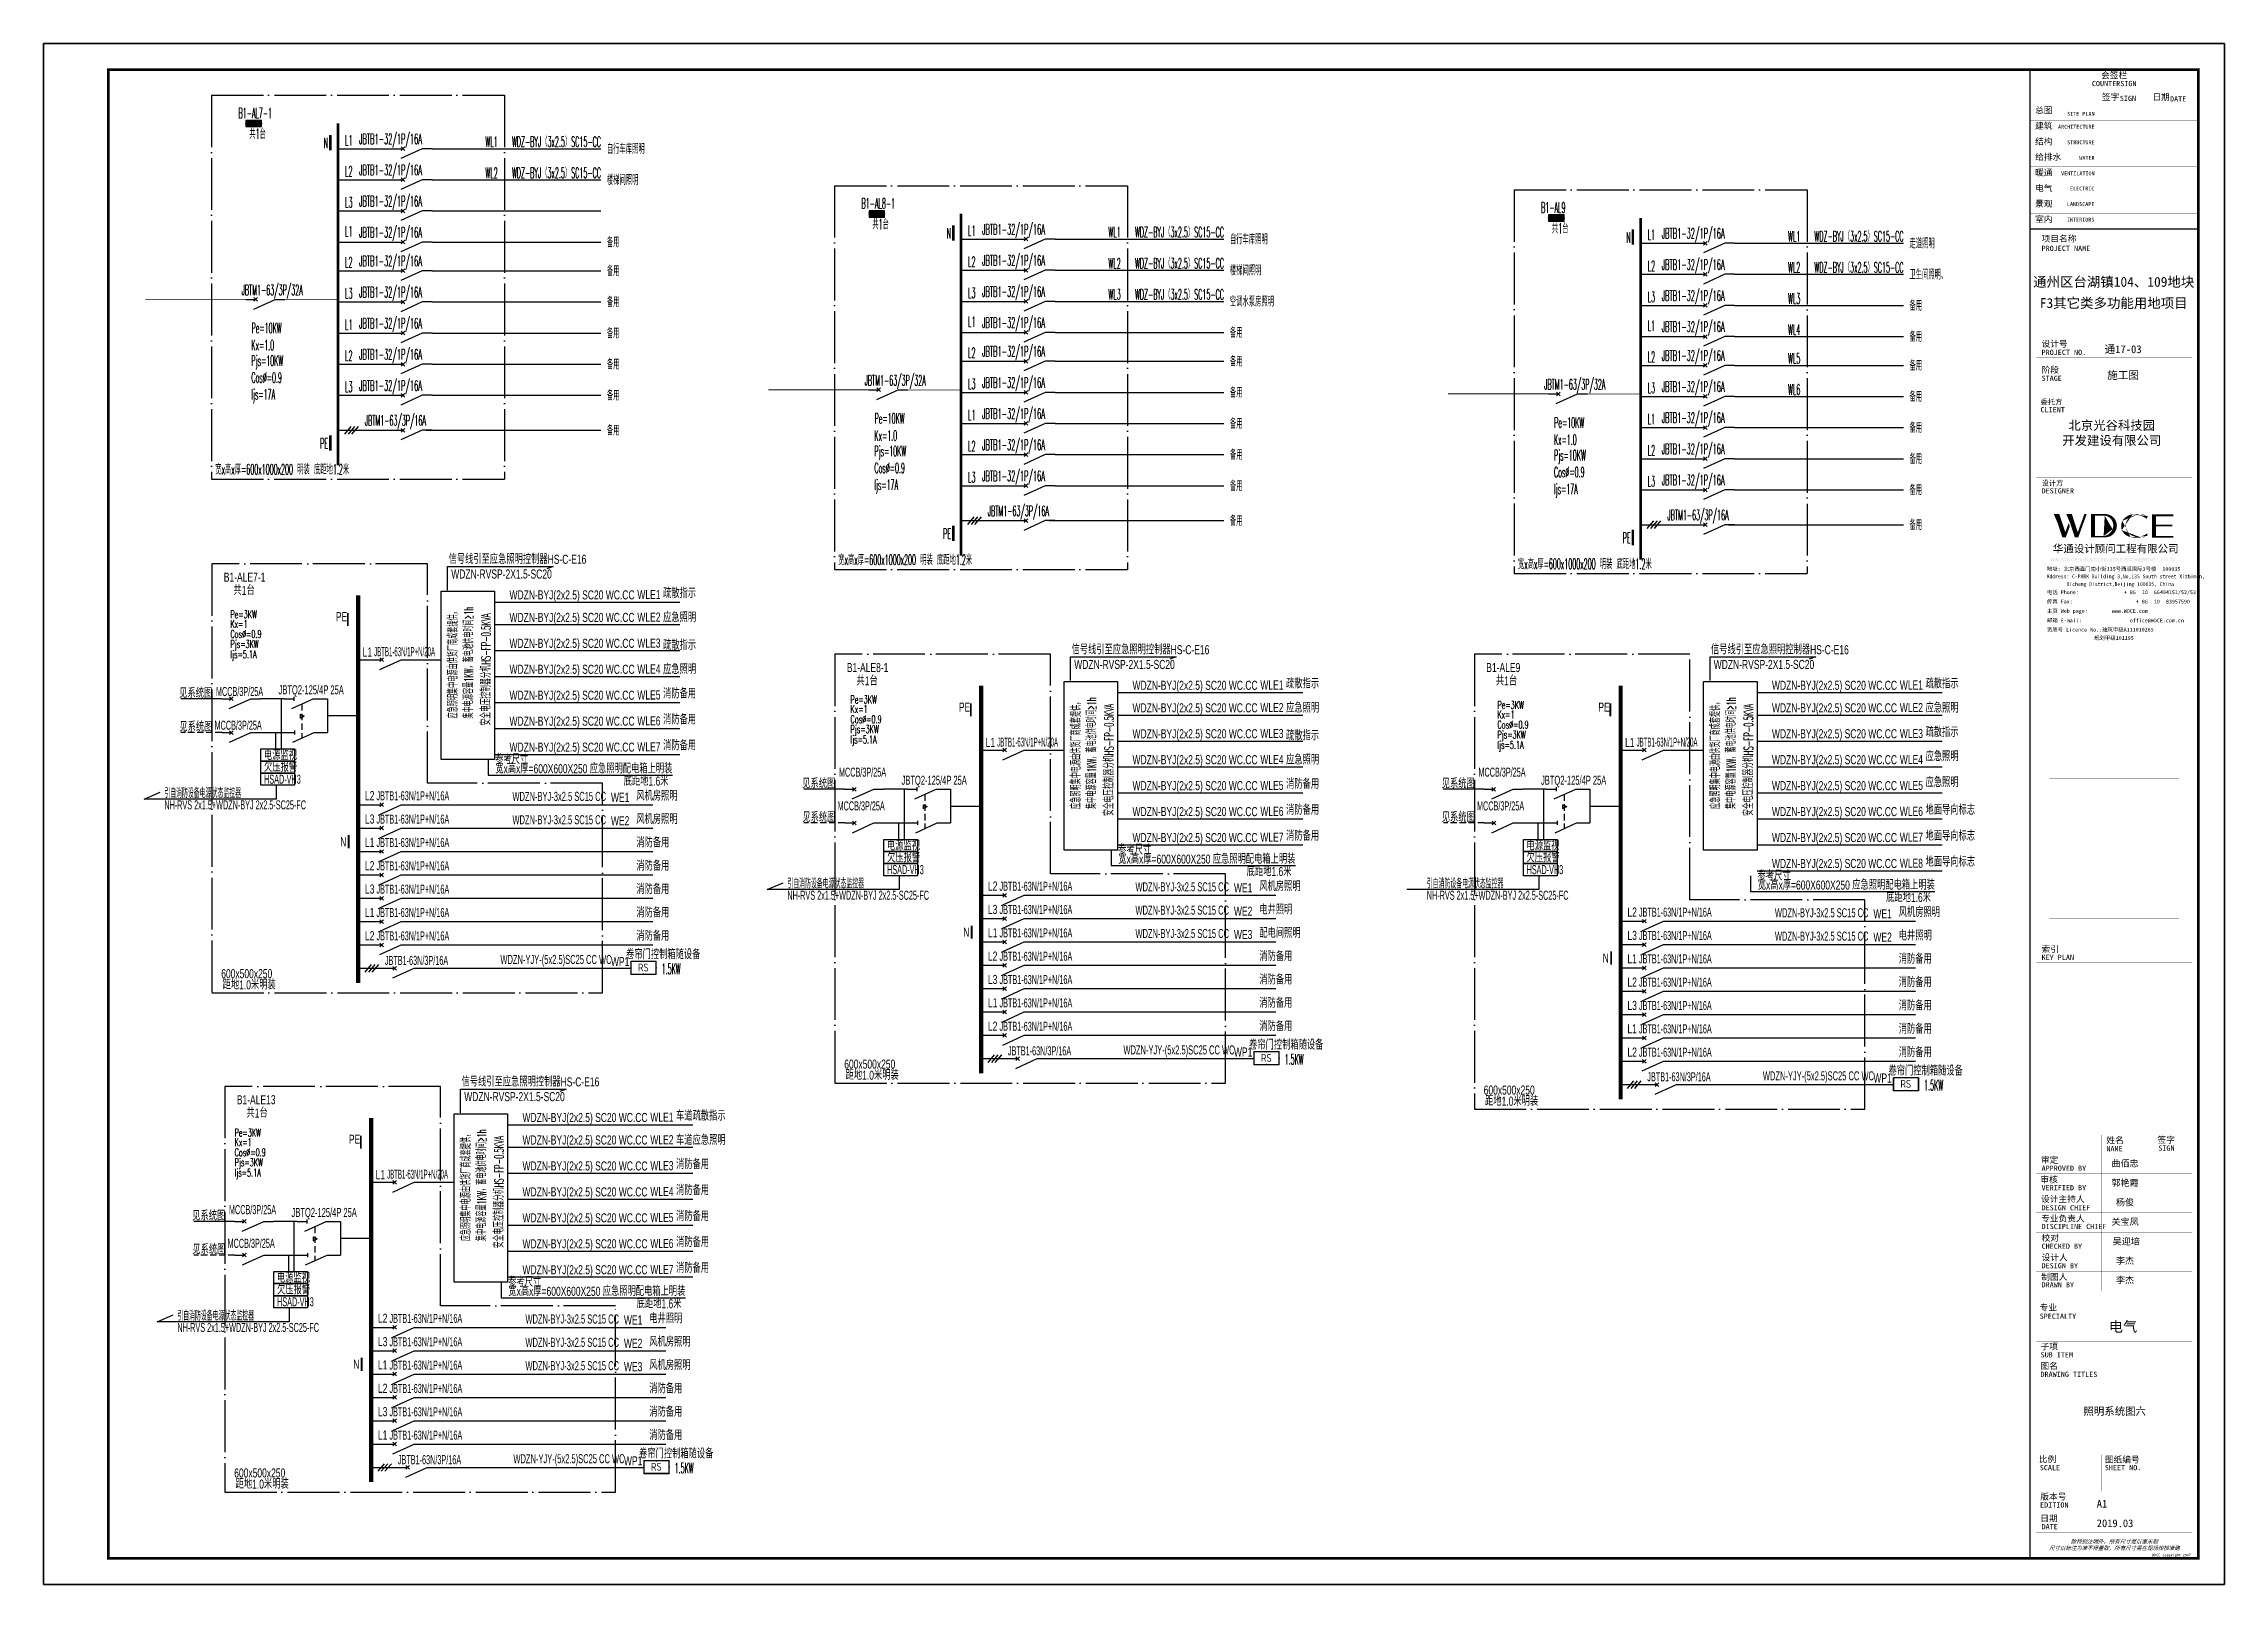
# Model space of a CAD drawing. Extents: x 776418 to 2076422, y -1170708 to 498544.
# Drawn here: x 1159593 to 1243693, y -968237 to -908837 of the extents above; entities that cross this region are included whole.
import ezdxf
from ezdxf.enums import TextEntityAlignment as Align

# ---------------------------------------------------------------- set-up
doc = ezdxf.new("R2010")
doc.units = 0
doc.header["$LTSCALE"] = 1000
doc.header["$MEASUREMENT"] = 0
for name, pattern in [('CONTINOUS', [0]), ('DASH', [0.35, 0.25, -0.1]), ('DOTE', [2.42, 2, -0.2, 0.02, -0.2]), ('HIDDEN', [0.375, 0.25, -0.125])]:
    doc.linetypes.add(name, pattern=pattern)
doc.layers.get('0').update_dxf_attribs({"linetype": 'CONTINUOUS'})
for name, color, linetype in [('D-TEXT', 7, 'CONTINUOUS'), ('DIM-动力', 3, 'CONTINUOUS'), ('DQ', 255, 'CONTINOUS'), ('EL-1', 4, 'DASH'), ('EL-TEXT', 3, 'CONTINUOUS'), ('ELEMENT', 3, 'CONTINUOUS'), ('EQUIP-消防', 80, 'CONTINUOUS'), ('EQUIP-箱柜', 3, 'CONTINUOUS'), ('LAYER3', 7, 'DOTE'), ('PUB_TEXT', 255, 'CONTINUOUS'), ('SHEET_LINE', 6, 'CONTINUOUS'), ('SHEET_TEXT', 7, 'CONTINUOUS'), ('SIG_TEXT', 7, 'CONTINUOUS'), ('TEL_SYMB', 3, 'CONTINUOUS'), ('TEL_TEXT', 3, 'CONTINUOUS'), ('TEL_TITLE', 7, 'CONTINUOUS'), ('WIRE', 4, 'CONTINUOUS'), ('WIRE-动力', 2, 'CONTINUOUS'), ('WIRE-照明', 1, 'CONTINUOUS'), ('WIRE-通讯', 4, 'CONTINUOUS'), ('XT', 6, 'CONTINUOUS'), ('字', 7, 'CONTINUOUS')]:
    doc.layers.add(name, color=color, linetype=linetype)
doc.styles.add('_COMPLEX', font='ROS', dxfattribs={"width": 0.6, "bigfont": 'JD'})
doc.styles.add('_HZTXT', font='txt.shx', dxfattribs={"width": 0.8, "bigfont": 'HZTXT.shx'})
doc.styles.add('_JD', font='ros.shx', dxfattribs={"width": 0.8, "bigfont": 'JD.shx'})
doc.styles.add('_TCH_LABEL', font='COMPLEX', dxfattribs={"bigfont": 'GBCBIG'})
doc.styles.add('_TEL_DIM', font='SIMPLEX', dxfattribs={"width": 0.7, "height": 3.5, "bigfont": 'HZTXT'})
doc.styles.add('B', font='ros.shx', dxfattribs={"width": 0.8, "bigfont": 'jd.shx'})
doc.styles.add('DIM_FONT', font='SIMPLEX', dxfattribs={"width": 0.7, "bigfont": 'GBCBIG'})
doc.styles.get("Standard").update_dxf_attribs({"font": 'gbenor.shx', "bigfont": 'gbcbig.shx'})
doc.styles.add('华文细黑', font='STXIHEI.TTF')

msp = doc.modelspace()

# ---------------------------------------------------------------- texts
at = {"layer": 'D-TEXT', "style": '_HZTXT'}
for s, width, p in [('B1-AL7-1', 0.45, (1167109, -911710)), ('共1台', 0.45, (1167525, -912512)), ('N', 0.45, (1170394, -912867)), ('L1', 0.45, (1171220, -912760)), ('JBTB1-32/1P/16A', 0.4, (1171762, -912710)), ('WL1', 0.45, (1176636, -912818)), ('WDZ-BYJ（3x2.5）SC15-CC', 0.45, (1177656, -912818)), ('自行车库照明', 0.45, (1181314, -913088)), ('L2', 0.45, (1171220, -913960)), ('JBTB1-32/1P/16A', 0.4, (1171762, -913910)), ('WL2', 0.45, (1176636, -914018)), ('WDZ-BYJ（3x2.5）SC15-CC', 0.45, (1177656, -914018)), ('楼梯间照明', 0.45, (1181314, -914288)), ('L3', 0.45, (1171220, -915160)), ('JBTB1-32/1P/16A', 0.4, (1171762, -915110)), ('B1-AL8-1', 0.45, (1191135, -915197)), ('B1-AL9', 0.45, (1217342, -915355)), ('JBTB1-32/1P/16A', 0.4, (1171762, -916310)), ('共1台', 0.45, (1191551, -915998)), ('L1', 0.45, (1195246, -916246)), ('JBTB1-32/1P/16A', 0.4, (1195788, -916196)), ('共1台', 0.45, (1217758, -916157)), ('L1', 0.45, (1171220, -916269)), ('备用', 0.45, (1181316, -916688)), ('N', 0.45, (1194420, -916353)), ('WL1', 0.45, (1200662, -916304)), ('WDZ-BYJ（3x2.5）SC15-CC', 0.45, (1201682, -916304)), ('自行车库照明', 0.45, (1205340, -916574)), ('N', 0.45, (1220627, -916512)), ('L1', 0.45, (1221454, -916405)), ('JBTB1-32/1P/16A', 0.4, (1221996, -916354)), ('WL1', 0.45, (1226869, -916463)), ('WDZ-BYJ（3x2.5）SC15-CC', 0.45, (1227889, -916463)), ('走道照明', 0.45, (1231548, -916733)), ('L2', 0.45, (1171220, -917469)), ('JBTB1-32/1P/16A', 0.4, (1171762, -917419)), ('备用', 0.45, (1181316, -917797)), ('L2', 0.45, (1195246, -917446)), ('JBTB1-32/1P/16A', 0.4, (1195788, -917396)), ('WL2', 0.45, (1200662, -917504)), ('WDZ-BYJ（3x2.5）SC15-CC', 0.45, (1201682, -917504)), ('楼梯间照明', 0.45, (1205340, -917774)), ('L2', 0.45, (1221454, -917605)), ('JBTB1-32/1P/16A', 0.4, (1221996, -917554)), ('WL2', 0.45, (1226869, -917663)), ('WDZ-BYJ（3x2.5）SC15-CC', 0.45, (1227889, -917663)), ('卫生间照明、', 0.45, (1231548, -917933)), ('JBTM1-63/3P/32A', 0.45, (1167230, -918530, 0)), ('L3', 0.45, (1171220, -918669)), ('JBTB1-32/1P/16A', 0.4, (1171762, -918619)), ('L3', 0.45, (1195246, -918646)), ('JBTB1-32/1P/16A', 0.4, (1195788, -918596)), ('WL3', 0.45, (1200662, -918704)), ('WDZ-BYJ（3x2.5）SC15-CC', 0.45, (1201682, -918704)), ('JBTB1-32/1P/16A', 0.4, (1221996, -918754)), ('备用', 0.45, (1181316, -918997)), ('空调水泵房照明', 0.45, (1205342, -918974)), ('L3', 0.45, (1221454, -918805)), ('WL3', 0.45, (1226869, -918863)), ('备用', 0.45, (1231549, -919133)), ('Pe=10KW', 0.45, (1167612, -920000)), ('L1', 0.45, (1171220, -919869)), ('JBTB1-32/1P/16A', 0.4, (1171762, -919819)), ('备用', 0.45, (1181316, -920197)), ('L1', 0.45, (1195246, -919755)), ('JBTB1-32/1P/16A', 0.4, (1195788, -919796)), ('备用', 0.45, (1205342, -920174)), ('L1', 0.45, (1221454, -919913)), ('JBTB1-32/1P/16A', 0.4, (1221996, -919954)), ('WL4', 0.45, (1226869, -920063)), ('备用', 0.45, (1231549, -920333)), ('Kx=1.0', 0.45, (1167604, -920660)), ('Pjs=10KW', 0.45, (1167604, -921260)), ('L2', 0.45, (1171220, -921069)), ('JBTB1-32/1P/16A', 0.4, (1171762, -921019)), ('L2', 0.45, (1195246, -920955)), ('JBTB1-32/1P/16A', 0.4, (1195788, -920905)), ('备用', 0.45, (1205342, -921283)), ('L2', 0.45, (1221454, -921113)), ('JBTB1-32/1P/16A', 0.4, (1221996, -921063)), ('WL5', 0.45, (1226869, -921171)), ('Cos%%C=0.9', 0.45, (1167604, -921910)), ('备用', 0.45, (1181316, -921397)), ('JBTM1-63/3P/32A', 0.45, (1191256, -922016, 0)), ('JBTB1-32/1P/16A', 0.4, (1195788, -922105)), ('JBTM1-63/3P/32A', 0.45, (1217464, -922174, 0)), ('备用', 0.45, (1231549, -921442)), ('Ijs=17A', 0.45, (1167604, -922560)), ('L3', 0.45, (1171220, -922269)), ('JBTB1-32/1P/16A', 0.4, (1171762, -922219)), ('备用', 0.45, (1181316, -922597)), ('L3', 0.45, (1195246, -922155)), ('备用', 0.45, (1205342, -922483)), ('L3', 0.45, (1221454, -922313)), ('JBTB1-32/1P/16A', 0.4, (1221996, -922263)), ('WL6', 0.45, (1226869, -922371)), ('备用', 0.45, (1231549, -922642)), ('JBTM1-63/3P/16A', 0.45, (1171980, -923565)), ('Pe=10KW', 0.45, (1191638, -923486)), ('L1', 0.45, (1195246, -923355)), ('JBTB1-32/1P/16A', 0.4, (1195788, -923305)), ('备用', 0.45, (1205342, -923683)), ('Pe=10KW', 0.45, (1217846, -923645)), ('L1', 0.45, (1221454, -923513)), ('JBTB1-32/1P/16A', 0.4, (1221996, -923463)), ('备用', 0.45, (1231549, -923842)), ('PE', 0.45, (1170255, -924446)), ('备用', 0.45, (1181316, -923943)), ('Kx=1.0', 0.45, (1191630, -924146)), ('L2', 0.45, (1195246, -924555)), ('JBTB1-32/1P/16A', 0.4, (1195788, -924505)), ('Kx=1.0', 0.45, (1217838, -924304)), ('JBTB1-32/1P/16A', 0.4, (1221996, -924663)), ('宽x高x厚=600x1000x200 明装 底距地1.2米', 0.45, (1166215, -925447)), ('Cos%%C=0.9', 0.45, (1191630, -925396)), ('Pjs=10KW', 0.45, (1191630, -924746)), ('备用', 0.45, (1205342, -924883)), ('Pjs=10KW', 0.45, (1217838, -924904)), ('L2', 0.45, (1221454, -924713)), ('备用', 0.45, (1231549, -925042)), ('Ijs=17A', 0.45, (1191630, -926046)), ('L3', 0.45, (1195246, -925755)), ('JBTB1-32/1P/16A', 0.4, (1195788, -925705)), ('备用', 0.45, (1205342, -926083)), ('Cos%%C=0.9', 0.45, (1217838, -925554)), ('Ijs=17A', 0.45, (1217838, -926204)), ('L3', 0.45, (1221454, -925913)), ('JBTB1-32/1P/16A', 0.4, (1221996, -925863)), ('备用', 0.45, (1231549, -926242)), ('JBTM1-63/3P/16A', 0.45, (1196006, -927051)), ('JBTM1-63/3P/16A', 0.45, (1222214, -927210)), ('PE', 0.45, (1194281, -927932)), ('备用', 0.45, (1205342, -927429)), ('备用', 0.45, (1231549, -927587)), ('PE', 0.45, (1220489, -928090)), ('宽x高x厚=600x1000x200 明装 底距地1.2米', 0.45, (1190241, -928934)), ('宽x高x厚=600x1000x200 明装 底距地1.2米', 0.45, (1216449, -929092)), ('1.5KW', 0.45, (1183427, -944706)), ('1.5KW', 0.45, (1207453, -948192)), ('1.5KW', 0.45, (1232113, -949192)), ('1.5KW', 0.45, (1183928, -963954))]:
    msp.add_text(s, height=400, dxfattribs=dict(at, width=width)).set_placement(p)
at = {"layer": 'EL-TEXT', "style": '华文细黑'}
msp.add_text('照明系统图六', height=294, dxfattribs=at).set_placement((1238260, -961709))
at = {"layer": 'PUB_TEXT', "style": '_HZTXT'}
for s, width, p in [('应急照明集中电源由供货厂商成套提供，', 0.5, (1175560, -934857)), ('集中电源容量1KW，蓄电池供电时间≥1h', 0.5, (1176161, -934857)), ('安全电压控制器分机HS-FP-0.5KVA ', 0.55, (1176829, -935124)), ('集中电源容量1KW，蓄电池供电时间≥1h', 0.5, (1200187, -938343)), ('安全电压控制器分机HS-FP-0.5KVA ', 0.55, (1200855, -938611)), ('集中电源容量1KW，蓄电池供电时间≥1h', 0.5, (1224847, -938343)), ('安全电压控制器分机HS-FP-0.5KVA ', 0.55, (1225515, -938611)), ('应急照明集中电源由供货厂商成套提供，', 0.5, (1199586, -938343)), ('应急照明集中电源由供货厂商成套提供，', 0.5, (1224246, -938343)), ('应急照明集中电源由供货厂商成套提供，', 0.5, (1176061, -955005)), ('集中电源容量1KW，蓄电池供电时间≥1h', 0.5, (1176662, -955005)), ('安全电压控制器分机HS-FP-0.5KVA ', 0.55, (1177330, -955272))]:
    msp.add_text(s, height=350, rotation=90, dxfattribs=dict(at, width=width)).set_placement(p)
at = {"layer": 'SHEET_TEXT', "style": '华文细黑'}
msp.add_text('吴迎培', height=250, dxfattribs=at).set_placement((1239385, -954890), align=Align.TOP_LEFT)
for tag, p in [('曲佰忠', (1239862, -951883)), ('郭艳霞', (1239862, -952633)), ('杨俊', (1239862, -953383)), ('关宝凤', (1239862, -954133)), ('李杰', (1239862, -955633)), ('李杰', (1239862, -956383))]:
    msp.add_attdef(tag, text='', height=250, dxfattribs=at).set_placement(p, align=Align.TOP_CENTER)
at = {"layer": 'SIG_TEXT', "style": '_TEL_DIM', "width": 0.5}
for s, p in [('Pe=3KW', (1166797, -930991)), ('Cos%%C=0.9', (1166797, -931750)), ('Kx=1', (1166797, -931359)), ('Pjs=3KW', (1166797, -932133)), ('Ijs=5.1A', (1166797, -932531)), ('Pe=3KW', (1190710, -934275)), ('Kx=1', (1190710, -934643)), ('Pe=3KW', (1215659, -934483)), ('Cos%%C=0.9', (1190710, -935034)), ('Pjs=3KW', (1190710, -935417)), ('Cos%%C=0.9', (1215659, -935242)), ('Kx=1', (1215659, -934851)), ('Ijs=5.1A', (1190710, -935815)), ('Pjs=3KW', (1215659, -935625)), ('Ijs=5.1A', (1215659, -936023)), ('Pe=3KW', (1166957, -950973)), ('Kx=1', (1166957, -951341)), ('Cos%%C=0.9', (1166957, -951732)), ('Pjs=3KW', (1166957, -952115)), ('Ijs=5.1A', (1166957, -952513))]:
    msp.add_text(s, height=300, dxfattribs=at).set_placement(p)
at = {"layer": 'TEL_TEXT', "ltscale": 2}
for s, style, width, p in [('B1-ALE7-1', '_COMPLEX', 0.7, (1166542, -929580)), ('信号线引至应急照明控制器HS-C-E16 ', '_COMPLEX', 0.7, (1175208, -928892)), ('WDZN-RVSP-2X1.5-SC20', '_COMPLEX', 0.7, (1175313, -929460)), ('WDZN-BYJ(2x2.5) SC20 WC.CC', '_COMPLEX', 0.7, (1177559, -930264)), ('WLE1', '_COMPLEX', 0.7, (1182490, -930254)), ('疏散指示', '_COMPLEX', 0.7, (1183482, -930205)), ('WDZN-BYJ(2x2.5) SC20 WC.CC', '_COMPLEX', 0.7, (1177559, -931132)), ('WLE2', '_COMPLEX', 0.7, (1182490, -931122)), ('应急照明', '_COMPLEX', 0.7, (1183482, -931141)), ('WDZN-BYJ(2x2.5) SC20 WC.CC', '_COMPLEX', 0.7, (1177559, -932132)), ('WLE3', '_COMPLEX', 0.7, (1182490, -932122)), ('疏散指示', '_COMPLEX', 0.7, (1183482, -932206)), ('L1', '_COMPLEX', 0.7, (1171897, -932468)), ('JBTB1-63N/1P+N/20A', '_COMPLEX', 0.4, (1172340, -932453)), ('信号线引至应急照明控制器HS-C-E16 ', '_COMPLEX', 0.7, (1199234, -932378)), ('WDZN-RVSP-2X1.5-SC20', '_COMPLEX', 0.7, (1199339, -932946)), ('信号线引至应急照明控制器HS-C-E16 ', '_COMPLEX', 0.7, (1223894, -932378)), ('WDZN-RVSP-2X1.5-SC20', '_COMPLEX', 0.7, (1223999, -932946)), ('WDZN-BYJ(2x2.5) SC20 WC.CC', '_COMPLEX', 0.7, (1177559, -933133)), ('WLE4', '_COMPLEX', 0.7, (1182490, -933122)), ('应急照明', '_COMPLEX', 0.7, (1183482, -933142)), ('B1-ALE8-1', '_COMPLEX', 0.7, (1190569, -933066)), ('WDZN-BYJ(2x2.5) SC20 WC.CC', '_COMPLEX', 0.7, (1201585, -933750)), ('WLE1', '_COMPLEX', 0.7, (1206516, -933740)), ('疏散指示', '_COMPLEX', 0.7, (1207508, -933692)), ('B1-ALE9', '_COMPLEX', 0.7, (1215229, -933066)), ('WDZN-BYJ(2x2.5) SC20 WC.CC', '_COMPLEX', 0.7, (1226245, -933750)), ('WLE1', '_COMPLEX', 0.7, (1231176, -933740)), ('疏散指示', '_COMPLEX', 0.7, (1232168, -933692)), ('MCCB/3P/25A', '_JD', 0.55, (1166240, -933990)), ('WDZN-BYJ(2x2.5) SC20 WC.CC', '_COMPLEX', 0.7, (1177559, -934133)), ('WLE5', '_COMPLEX', 0.7, (1182490, -934123)), ('消防备用', '_COMPLEX', 0.7, (1183482, -934075)), ('WDZN-BYJ(2x2.5) SC20 WC.CC', '_COMPLEX', 0.7, (1201585, -934618)), ('WLE2', '_COMPLEX', 0.7, (1206516, -934608)), ('应急照明', '_COMPLEX', 0.7, (1207508, -934627)), ('WDZN-BYJ(2x2.5) SC20 WC.CC', '_COMPLEX', 0.7, (1226245, -934618)), ('WLE2', '_COMPLEX', 0.7, (1231176, -934608)), ('应急照明', '_COMPLEX', 0.7, (1232168, -934627)), ('MCCB/3P/25A', '_JD', 0.55, (1166186, -935289)), ('WDZN-BYJ(2x2.5) SC20 WC.CC', '_COMPLEX', 0.7, (1177559, -935133)), ('WLE6', '_COMPLEX', 0.7, (1182490, -935123)), ('消防备用', '_COMPLEX', 0.7, (1183482, -935075)), ('疏散指示', '_COMPLEX', 0.7, (1232168, -935560)), ('WDZN-BYJ(2x2.5) SC20 WC.CC', '_COMPLEX', 0.7, (1177559, -936134)), ('WLE7', '_COMPLEX', 0.7, (1182490, -936123)), ('消防备用', '_COMPLEX', 0.7, (1183482, -936075)), ('L1', '_COMPLEX', 0.7, (1195923, -935954)), ('JBTB1-63N/1P+N/20A', '_COMPLEX', 0.4, (1196366, -935939)), ('WDZN-BYJ(2x2.5) SC20 WC.CC', '_COMPLEX', 0.7, (1201585, -935618)), ('WLE3', '_COMPLEX', 0.7, (1206516, -935608)), ('疏散指示', '_COMPLEX', 0.7, (1207508, -935692)), ('L1', '_COMPLEX', 0.7, (1220583, -935954)), ('JBTB1-63N/1P+N/20A', '_COMPLEX', 0.4, (1221026, -935939)), ('WDZN-BYJ(2x2.5) SC20 WC.CC', '_COMPLEX', 0.7, (1226245, -935618)), ('WLE3', '_COMPLEX', 0.7, (1231176, -935608)), ('欠压报警', '_COMPLEX', 0.7, (1168095, -936907, 37)), ('电源监视', '_COMPLEX', 0.7, (1168091, -936453, 37)), ('参考尺寸', '_COMPLEX', 0.7, (1177007, -936607, 0)), ('宽x高x厚=600X600X250 应急照明配电箱上明装 ', '_COMPLEX', 0.7, (1177013, -936966, 0)), ('MCCB/3P/25A', '_JD', 0.55, (1190266, -937100)), ('WDZN-BYJ(2x2.5) SC20 WC.CC', '_COMPLEX', 0.7, (1201585, -936619)), ('WLE4', '_COMPLEX', 0.7, (1206516, -936609)), ('应急照明', '_COMPLEX', 0.7, (1207508, -936628)), ('MCCB/3P/25A', '_JD', 0.55, (1214926, -937100)), ('WDZN-BYJ(2x2.5) SC20 WC.CC', '_COMPLEX', 0.7, (1226245, -936619)), ('WLE4', '_COMPLEX', 0.7, (1231176, -936609)), ('应急照明', '_COMPLEX', 0.7, (1232168, -936496)), ('引自消防设备电源状态监控器 ', '_COMPLEX', 0.5, (1164248, -937917)), ('HSAD-VH3', '_COMPLEX', 0.5, (1168096, -937370)), ('L2', '_COMPLEX', 0.7, (1171986, -938005)), ('JBTB1-63N/1P+N/16A', '_COMPLEX', 0.5, (1172430, -938010)), ('WDZN-BYJ-3x2.5 SC15 CC', '_COMPLEX', 0.6, (1177673, -938033)), ('底距地1.6米', '_COMPLEX', 0.7, (1181962, -937444, 0)), ('风机房照明', '_COMPLEX', 0.7, (1182449, -938019)), ('WDZN-BYJ(2x2.5) SC20 WC.CC', '_COMPLEX', 0.7, (1201585, -937619)), ('WLE5', '_COMPLEX', 0.7, (1206516, -937609)), ('消防备用', '_COMPLEX', 0.7, (1207508, -937561)), ('WDZN-BYJ(2x2.5) SC20 WC.CC', '_COMPLEX', 0.7, (1226245, -937619)), ('WLE5', '_COMPLEX', 0.7, (1231176, -937609)), ('应急照明', '_COMPLEX', 0.7, (1232168, -937496)), ('NH-RVS 2x1.5+WDZN-BYJ 2x2.5-SC25-FC ', '_COMPLEX', 0.5, (1164248, -938359)), ('L3', '_COMPLEX', 0.7, (1171986, -938905)), ('JBTB1-63N/1P+N/16A', '_COMPLEX', 0.5, (1172430, -938910)), ('WE1', '_COMPLEX', 0.7, (1181472, -938071)), ('风机房照明', '_COMPLEX', 0.7, (1182449, -938919)), ('MCCB/3P/25A', '_JD', 0.55, (1190212, -938400)), ('WDZN-BYJ(2x2.5) SC20 WC.CC', '_COMPLEX', 0.7, (1201585, -938620)), ('WLE6', '_COMPLEX', 0.7, (1206516, -938609)), ('消防备用', '_COMPLEX', 0.7, (1207508, -938561)), ('MCCB/3P/25A', '_JD', 0.55, (1214872, -938400)), ('WDZN-BYJ(2x2.5) SC20 WC.CC', '_COMPLEX', 0.7, (1226245, -938620)), ('WLE6', '_COMPLEX', 0.7, (1231176, -938609)), ('地面导向标志', '_COMPLEX', 0.7, (1232168, -938561)), ('WDZN-BYJ-3x2.5 SC15 CC', '_COMPLEX', 0.6, (1177673, -938933)), ('WDZN-BYJ(2x2.5) SC20 WC.CC', '_COMPLEX', 0.7, (1201585, -939620)), ('WLE7', '_COMPLEX', 0.7, (1206516, -939610)), ('消防备用', '_COMPLEX', 0.7, (1207508, -939561)), ('WDZN-BYJ(2x2.5) SC20 WC.CC', '_COMPLEX', 0.7, (1226245, -939620)), ('WLE7', '_COMPLEX', 0.7, (1231176, -939610)), ('地面导向标志', '_COMPLEX', 0.7, (1232168, -939561)), ('L1', '_COMPLEX', 0.7, (1171986, -939805)), ('JBTB1-63N/1P+N/16A', '_COMPLEX', 0.5, (1172430, -939810)), ('消防备用', '_COMPLEX', 0.7, (1182449, -939819)), ('欠压报警', '_COMPLEX', 0.7, (1192121, -940394, 37)), ('电源监视', '_COMPLEX', 0.7, (1192117, -939939, 37)), ('参考尺寸', '_COMPLEX', 0.7, (1201033, -940093, 0)), ('宽x高x厚=600X600X250 应急照明配电箱上明装 ', '_COMPLEX', 0.7, (1201039, -940452, 0)), ('欠压报警', '_COMPLEX', 0.7, (1216781, -940394, 37)), ('电源监视', '_COMPLEX', 0.7, (1216777, -939939, 37)), ('地面导向标志', '_COMPLEX', 0.7, (1232168, -940562)), ('L2', '_COMPLEX', 0.7, (1171986, -940705)), ('JBTB1-63N/1P+N/16A', '_COMPLEX', 0.5, (1172430, -940710)), ('消防备用', '_COMPLEX', 0.7, (1182449, -940719)), ('引自消防设备电源状态监控器 ', '_COMPLEX', 0.5, (1188274, -941403)), ('HSAD-VH3', '_COMPLEX', 0.5, (1192122, -940856)), ('底距地1.6米', '_COMPLEX', 0.7, (1205988, -940930, 0)), ('引自消防设备电源状态监控器 ', '_COMPLEX', 0.5, (1212934, -941403)), ('HSAD-VH3', '_COMPLEX', 0.5, (1216782, -940856)), ('参考尺寸', '_COMPLEX', 0.7, (1225693, -941094, 0)), ('宽x高x厚=600X600X250 应急照明配电箱上明装 ', '_COMPLEX', 0.7, (1225699, -941452, 0)), ('WDZN-BYJ(2x2.5) SC20 WC.CC', '_COMPLEX', 0.7, (1226245, -940620)), ('WLE8', '_COMPLEX', 0.7, (1231176, -940610)), ('L3', '_COMPLEX', 0.7, (1171986, -941605)), ('JBTB1-63N/1P+N/16A', '_COMPLEX', 0.5, (1172430, -941610)), ('消防备用', '_COMPLEX', 0.7, (1182449, -941619)), ('NH-RVS 2x1.5+WDZN-BYJ 2x2.5-SC25-FC ', '_COMPLEX', 0.5, (1188274, -941845)), ('L2', '_COMPLEX', 0.7, (1196012, -941491)), ('JBTB1-63N/1P+N/16A', '_COMPLEX', 0.5, (1196456, -941496)), ('WDZN-BYJ-3x2.5 SC15 CC', '_COMPLEX', 0.6, (1201699, -941519)), ('WE1', '_COMPLEX', 0.7, (1205498, -941558)), ('风机房照明', '_COMPLEX', 0.7, (1206475, -941505)), ('NH-RVS 2x1.5+WDZN-BYJ 2x2.5-SC25-FC ', '_COMPLEX', 0.5, (1212934, -941845)), ('底距地1.6米', '_COMPLEX', 0.7, (1230648, -941931, 0)), ('L1', '_COMPLEX', 0.7, (1171986, -942505)), ('JBTB1-63N/1P+N/16A', '_COMPLEX', 0.5, (1172430, -942510)), ('消防备用', '_COMPLEX', 0.7, (1182449, -942519)), ('L3', '_COMPLEX', 0.7, (1196012, -942391)), ('JBTB1-63N/1P+N/16A', '_COMPLEX', 0.5, (1196456, -942396)), ('WDZN-BYJ-3x2.5 SC15 CC', '_COMPLEX', 0.6, (1201699, -942419)), ('电井照明', '_COMPLEX', 0.7, (1206475, -942405)), ('L2', '_COMPLEX', 0.7, (1220672, -942492)), ('JBTB1-63N/1P+N/16A', '_COMPLEX', 0.5, (1221116, -942496)), ('WDZN-BYJ-3x2.5 SC15 CC', '_COMPLEX', 0.6, (1226359, -942520)), ('WE1', '_COMPLEX', 0.7, (1230158, -942558)), ('风机房照明', '_COMPLEX', 0.7, (1231135, -942506)), ('L2', '_COMPLEX', 0.7, (1171986, -943405)), ('JBTB1-63N/1P+N/16A', '_COMPLEX', 0.5, (1172430, -943410)), ('消防备用', '_COMPLEX', 0.7, (1182449, -943419)), ('L1', '_COMPLEX', 0.7, (1196012, -943291)), ('JBTB1-63N/1P+N/16A', '_COMPLEX', 0.5, (1196456, -943296)), ('WDZN-BYJ-3x2.5 SC15 CC', '_COMPLEX', 0.6, (1201699, -943319)), ('配电间照明', '_COMPLEX', 0.7, (1206475, -943305)), ('L3', '_COMPLEX', 0.7, (1220672, -943392)), ('JBTB1-63N/1P+N/16A', '_COMPLEX', 0.5, (1221116, -943396)), ('WDZN-BYJ-3x2.5 SC15 CC', '_COMPLEX', 0.6, (1226359, -943420)), ('电井照明', '_COMPLEX', 0.7, (1231135, -943406)), ('JBTB1-63N/3P/16A', '_COMPLEX', 0.5, (1172754, -944356)), ('WDZN-YJY-(5x2.5)SC25 CC WC ', '_COMPLEX', 0.6, (1177209, -944320)), ('WP1', '_COMPLEX', 0.7, (1181472, -944403)), ('卷帘门控制箱随设备', '_COMPLEX', 0.7, (1182055, -944130)), ('L2', '_COMPLEX', 0.7, (1196012, -944191)), ('JBTB1-63N/1P+N/16A', '_COMPLEX', 0.5, (1196456, -944196)), ('消防备用', '_COMPLEX', 0.7, (1206475, -944205)), ('L1', '_COMPLEX', 0.7, (1220672, -944292)), ('JBTB1-63N/1P+N/16A', '_COMPLEX', 0.5, (1221116, -944296)), ('消防备用', '_COMPLEX', 0.7, (1231135, -944306)), ('L3', '_COMPLEX', 0.7, (1196012, -945091)), ('JBTB1-63N/1P+N/16A', '_COMPLEX', 0.5, (1196456, -945096)), ('消防备用', '_COMPLEX', 0.7, (1206475, -945105)), ('L2', '_COMPLEX', 0.7, (1220672, -945192)), ('JBTB1-63N/1P+N/16A', '_COMPLEX', 0.5, (1221116, -945196)), ('消防备用', '_COMPLEX', 0.7, (1231135, -945206)), ('L1', '_COMPLEX', 0.7, (1196012, -945991)), ('JBTB1-63N/1P+N/16A', '_COMPLEX', 0.5, (1196456, -945996)), ('消防备用', '_COMPLEX', 0.7, (1206475, -946005)), ('L3', '_COMPLEX', 0.7, (1220672, -946092)), ('JBTB1-63N/1P+N/16A', '_COMPLEX', 0.5, (1221116, -946096)), ('消防备用', '_COMPLEX', 0.7, (1231135, -946106)), ('L2', '_COMPLEX', 0.7, (1196012, -946891)), ('JBTB1-63N/1P+N/16A', '_COMPLEX', 0.5, (1196456, -946896)), ('消防备用', '_COMPLEX', 0.7, (1206475, -946905)), ('L1', '_COMPLEX', 0.7, (1220672, -946992)), ('JBTB1-63N/1P+N/16A', '_COMPLEX', 0.5, (1221116, -946996)), ('消防备用', '_COMPLEX', 0.7, (1231135, -947006)), ('JBTB1-63N/3P/16A', '_COMPLEX', 0.5, (1196780, -947842)), ('WDZN-YJY-(5x2.5)SC25 CC WC ', '_COMPLEX', 0.6, (1201235, -947807)), ('WP1', '_COMPLEX', 0.7, (1205498, -947889)), ('卷帘门控制箱随设备', '_COMPLEX', 0.7, (1206081, -947617)), ('L2', '_COMPLEX', 0.7, (1220672, -947892)), ('JBTB1-63N/1P+N/16A', '_COMPLEX', 0.5, (1221116, -947896)), ('消防备用', '_COMPLEX', 0.7, (1231135, -947906)), ('JBTB1-63N/3P/16A', '_COMPLEX', 0.5, (1221440, -948843)), ('WDZN-YJY-(5x2.5)SC25 CC WC ', '_COMPLEX', 0.6, (1225895, -948807)), ('WP1', '_COMPLEX', 0.7, (1230158, -948890)), ('卷帘门控制箱随设备', '_COMPLEX', 0.7, (1230741, -948617)), ('B1-ALE13', '_COMPLEX', 0.7, (1167044, -949728)), ('信号线引至应急照明控制器HS-C-E16 ', '_COMPLEX', 0.7, (1175709, -949040)), ('WDZN-RVSP-2X1.5-SC20', '_COMPLEX', 0.7, (1175814, -949608)), ('WDZN-BYJ(2x2.5) SC20 WC.CC', '_COMPLEX', 0.7, (1178060, -950412)), ('WLE1', '_COMPLEX', 0.7, (1182991, -950402)), ('车道疏散指示', '_COMPLEX', 0.7, (1183983, -950354)), ('WDZN-BYJ(2x2.5) SC20 WC.CC', '_COMPLEX', 0.7, (1178060, -951280)), ('WLE2', '_COMPLEX', 0.7, (1182991, -951270)), ('车道应急照明', '_COMPLEX', 0.7, (1183983, -951289)), ('WDZN-BYJ(2x2.5) SC20 WC.CC', '_COMPLEX', 0.7, (1178060, -952280)), ('WLE3', '_COMPLEX', 0.7, (1182991, -952270)), ('消防备用', '_COMPLEX', 0.7, (1183983, -952222)), ('L1', '_COMPLEX', 0.7, (1172398, -952616)), ('JBTB1-63N/1P+N/20A', '_COMPLEX', 0.4, (1172841, -952601)), ('消防备用', '_COMPLEX', 0.7, (1183983, -953222)), ('MCCB/3P/25A', '_JD', 0.55, (1166741, -953965)), ('WDZN-BYJ(2x2.5) SC20 WC.CC', '_COMPLEX', 0.7, (1178060, -953281)), ('WLE4', '_COMPLEX', 0.7, (1182991, -953270)), ('WDZN-BYJ(2x2.5) SC20 WC.CC', '_COMPLEX', 0.7, (1178060, -954281)), ('WLE5', '_COMPLEX', 0.7, (1182991, -954271)), ('消防备用', '_COMPLEX', 0.7, (1183983, -954223)), ('MCCB/3P/25A', '_JD', 0.55, (1166687, -955264)), ('WDZN-BYJ(2x2.5) SC20 WC.CC', '_COMPLEX', 0.7, (1178060, -955281)), ('WLE6', '_COMPLEX', 0.7, (1182991, -955271)), ('消防备用', '_COMPLEX', 0.7, (1183983, -955223)), ('电源监视', '_COMPLEX', 0.7, (1168592, -956601, 37)), ('WDZN-BYJ(2x2.5) SC20 WC.CC', '_COMPLEX', 0.7, (1178060, -956282)), ('WLE7', '_COMPLEX', 0.7, (1182991, -956272)), ('消防备用', '_COMPLEX', 0.7, (1183983, -956223)), ('欠压报警', '_COMPLEX', 0.7, (1168596, -957055, 37)), ('参考尺寸', '_COMPLEX', 0.7, (1177508, -956755, 0)), ('宽x高x厚=600X600X250 应急照明配电箱上明装 ', '_COMPLEX', 0.7, (1177514, -957114, 0)), ('引自消防设备电源状态监控器 ', '_COMPLEX', 0.5, (1164749, -958065)), ('HSAD-VH3', '_COMPLEX', 0.5, (1168597, -957518)), ('L2', '_COMPLEX', 0.7, (1172487, -958153)), ('JBTB1-63N/1P+N/16A', '_COMPLEX', 0.5, (1172931, -958158)), ('WDZN-BYJ-3x2.5 SC15 CC', '_COMPLEX', 0.6, (1178174, -958181)), ('WE1', '_COMPLEX', 0.7, (1181973, -958219)), ('底距地1.6米', '_COMPLEX', 0.7, (1182463, -957592, 0)), ('电井照明', '_COMPLEX', 0.7, (1182950, -958167)), ('NH-RVS 2x1.5+WDZN-BYJ 2x2.5-SC25-FC ', '_COMPLEX', 0.5, (1164749, -958507)), ('L3', '_COMPLEX', 0.7, (1172487, -959053)), ('JBTB1-63N/1P+N/16A', '_COMPLEX', 0.5, (1172931, -959058)), ('WDZN-BYJ-3x2.5 SC15 CC', '_COMPLEX', 0.6, (1178174, -959081)), ('风机房照明', '_COMPLEX', 0.7, (1182950, -959067)), ('风机房照明', '_COMPLEX', 0.7, (1182950, -959967)), ('L1', '_COMPLEX', 0.7, (1172487, -959953)), ('JBTB1-63N/1P+N/16A', '_COMPLEX', 0.5, (1172931, -959958)), ('WDZN-BYJ-3x2.5 SC15 CC', '_COMPLEX', 0.6, (1178174, -959981)), ('L2', '_COMPLEX', 0.7, (1172487, -960853)), ('JBTB1-63N/1P+N/16A', '_COMPLEX', 0.5, (1172931, -960858)), ('消防备用', '_COMPLEX', 0.7, (1182950, -960867)), ('L3', '_COMPLEX', 0.7, (1172487, -961753)), ('JBTB1-63N/1P+N/16A', '_COMPLEX', 0.5, (1172931, -961758)), ('消防备用', '_COMPLEX', 0.7, (1182950, -961767)), ('L1', '_COMPLEX', 0.7, (1172487, -962653)), ('JBTB1-63N/1P+N/16A', '_COMPLEX', 0.5, (1172931, -962658)), ('消防备用', '_COMPLEX', 0.7, (1182950, -962667)), ('JBTB1-63N/3P/16A', '_COMPLEX', 0.5, (1173255, -963604)), ('WDZN-YJY-(5x2.5)SC25 CC WC ', '_COMPLEX', 0.6, (1177710, -963568)), ('WP1', '_COMPLEX', 0.7, (1181973, -963651)), ('卷帘门控制箱随设备', '_COMPLEX', 0.7, (1182556, -963378))]:
    msp.add_text(s, height=350, dxfattribs=dict(at, style=style, width=width)).set_placement(p)
at = {"layer": 'TEL_TEXT', "linetype": 'Continuous', "style": 'B', "oblique": 0.7}
for s, width, p in [('共1台', 0.7, (1166912, -930094)), ('共1台', 0.7, (1190938, -933581)), ('共1台', 0.7, (1215598, -933581)), ('见系统图', 0.7, (1164821, -934058)), ('JBTQ2-125/4P 25A', 0.6, (1168653, -933924)), ('见系统图', 0.7, (1164826, -935357)), ('见系统图', 0.7, (1188847, -937544)), ('JBTQ2-125/4P 25A', 0.6, (1192679, -937411)), ('见系统图', 0.7, (1213507, -937544)), ('JBTQ2-125/4P 25A', 0.6, (1217339, -937411)), ('见系统图', 0.7, (1188852, -938843)), ('见系统图', 0.7, (1213512, -938843)), ('600x500x250', 0.7, (1166441, -944868)), ('距地1.0米明装', 0.7, (1166495, -945298)), ('600x500x250', 0.7, (1190467, -948355)), ('距地1.0米明装', 0.7, (1190521, -948784)), ('600x500x250', 0.7, (1215127, -949355)), ('距地1.0米明装', 0.7, (1215181, -949785)), ('共1台', 0.7, (1167413, -950243)), ('见系统图', 0.7, (1165322, -954206)), ('JBTQ2-125/4P 25A', 0.6, (1169154, -954073)), ('见系统图', 0.7, (1165327, -955505)), ('600x500x250', 0.7, (1166942, -964116)), ('距地1.0米明装', 0.7, (1166996, -964546))]:
    msp.add_text(s, height=350, dxfattribs=dict(at, width=width)).set_placement(p)
at = {"layer": 'TEL_TEXT', "color": 1, "linetype": 'Continuous', "style": 'B', "oblique": 0.7, "width": 0.7}
for s, p in [('PE', (1170862, -931105)), ('PE', (1194888, -934592)), ('PE', (1219548, -934592)), ('N', (1171029, -939779)), ('N', (1195055, -943265)), ('N', (1219715, -944266)), ('PE', (1171363, -951253)), ('N', (1171530, -959927))]:
    msp.add_text(s, height=350, dxfattribs=at).set_placement(p)
at = {"layer": 'TEL_TEXT', "style": '_COMPLEX', "width": 0.7}
for s, p in [('WE2', (1181472, -938971)), ('WE2', (1205498, -942458)), ('WE3', (1205498, -943358)), ('WE2', (1230158, -943458)), ('WE2', (1181973, -959119)), ('WE3', (1181973, -960019))]:
    msp.add_text(s, height=350, dxfattribs=at).set_placement(p)

# ---------------------------------------------------------------- blocks, each defined once
blk = doc.blocks.new('A$C00115E70')
at = {"layer": 'WIRE-通讯', "ltscale": 0.001}
blk.add_lwpolyline([(-84100, 59400), (0, 59400), (0, 0), (-84100, 0)], close=True, dxfattribs=at)
blk = doc.blocks.new('WDCE Copyright200X')
at = {"const_width": 0.016}
blk.add_lwpolyline([(-10.6, 1.26, 1), (-11.4, 1.26, 1)], format="xyb", close=True, dxfattribs=at)
at = {"style": '华文细黑'}
for s, p in [('WDCE ', (-11.46, 0.5)), ('     Copyright ', (-3.51, 0.5))]:
    blk.add_text(s, height=1, dxfattribs=at).set_placement(p, align=Align.BOTTOM_RIGHT)
blk.add_text('c', height=0.6, dxfattribs=at).set_placement((-11.04, 1.35), align=Align.MIDDLE_CENTER)
blk.add_attdef('200X', text='', height=1, dxfattribs=at).set_placement((-0.45, 0.5), align=Align.BOTTOM_RIGHT)
blk = doc.blocks.new('A$C69861949')
at = {"ltscale": 0.001}
h = blk.add_hatch(color=1, dxfattribs=at)
edge = h.paths.add_edge_path()
edge.add_line((6.19, 4.5), (5.72, 5.69))
edge.add_line((5.72, 5.69), (4.44, 2.16))
edge.add_line((4.44, 2.16), (2.13, 9.19))
edge.add_line((2.13, 9.19), (0, 9.19))
edge.add_arc((-16.38, 0.19), 18.69, 17.58721, 28.77623, ccw=False)
edge.add_line((1.43, 5.84), (3.29, 0.2))
edge.add_line((3.29, 0.2), (4.63, 0.2))
edge.add_line((4.63, 0.2), (6.19, 4.5))
h = blk.add_hatch(color=256, dxfattribs=at)
edge = h.paths.add_edge_path()
edge.add_line((12.68, 9.16), (11.78, 9.16))
edge.add_line((11.78, 9.16), (9.25, 2.16))
edge.add_line((9.25, 2.16), (6.94, 9.19))
edge.add_line((6.94, 9.19), (4.81, 9.19))
edge.add_arc((-11.57, 0.19), 18.69, 17.58721, 28.77623, ccw=False)
edge.add_line((6.25, 5.84), (8.1, 0.2))
edge.add_line((8.1, 0.2), (9.45, 0.2))
edge.add_line((9.45, 0.2), (12.68, 9.16))
h = blk.add_hatch(color=256, dxfattribs=at)
edge = h.paths.add_edge_path(flags=16)
edge.add_line((15.83, 8.57), (19.63, 8.57))
edge.add_arc((19.17, 4.82), 3.78, -23.14183, 82.94423, ccw=False)
edge.add_arc((18.56, 5.02), 4.42, 278.68499, 337.52631, ccw=False)
edge.add_line((19.22, 0.65), (15.83, 0.65))
edge.add_line((15.83, 0.65), (15.83, 8.57))
edge = h.paths.add_edge_path()
edge.add_line((19.82, 9.18), (14.31, 9.18))
edge.add_line((14.31, 9.18), (14.31, 0.18))
edge.add_line((14.31, 0.18), (19.82, 0.18))
edge.add_arc((19.82, 4.68), 4.5, 270, 450)
h = blk.add_hatch(color=256, dxfattribs=at)
edge = h.paths.add_edge_path()
edge.add_arc((32.12, 5.29), 4.85, 246.03927, 272.69016)
edge.add_arc((32.04, 6.93), 6.49, 272.70718, 286.02076)
edge.add_arc((32.38, 6.77), 6.25, 283.4194, 305.53004)
edge.add_line((36.01, 1.68), (36.01, 0.69))
edge.add_arc((32.99, 7.2), 7.17, 276.4266, 294.9218, ccw=False)
edge.add_arc((32.35, 12.88), 12.89, 257.71776, 276.4266, ccw=False)
edge.add_arc((30.66, 5.12), 4.95, 205.78561, 257.71776, ccw=False)
edge.add_arc((31.4, 4.47), 5.41, 157.62793, 196.11384, ccw=False)
edge.add_arc((31.4, 3.21), 6.01, 98.7561, 146.4478, ccw=False)
edge.add_arc((31.98, -1.34), 10.59, 83.99714, 98.11605, ccw=False)
edge.add_arc((32.42, 0.85), 8.38, 63.15797, 85.43526, ccw=False)
edge.add_line((36.21, 8.32), (35.86, 7.28))
edge.add_arc((31.06, 1.12), 7.81, 52.02624, 73.21555)
edge.add_arc((32.2, 4.92), 3.84, 73.21555, 96.60398)
edge.add_arc((32.39, 3.31), 5.47, 96.60398, 125.54997)
edge.add_arc((31.35, 4.76), 3.68, 125.54997, 164.03)
edge.add_arc((31.71, 4.66), 4.06, 164.03, 213.62566)
edge.add_arc((31.98, 4.83), 4.37, 213.62566, 245.27195)
blk.add_hatch(color=256, dxfattribs=at).paths.add_polyline_path([(45.65, 5.06), (39.44, 5.06), (39.44, 8.3), (46.09, 8.3), (46.09, 9.01), (37.82, 9.01), (37.82, 0), (46.09, 0), (46.09, 0.7), (39.44, 0.7), (39.44, 4.41), (45.65, 4.41)])
blk = doc.blocks.new('A$C51FB5BAD')
at = {"layer": 'SHEET_TEXT'}
h = blk.add_hatch(color=256, dxfattribs=at)
h.paths.add_polyline_path([(-886, -18950), (-883, -18943), (-875, -18940), (-867, -18943), (-864, -18950), (-867, -18958), (-875, -18961), (-883, -18958)])
h.paths.add_polyline_path([(-994, -18829), (-1021, -18829), (-1021, -18959), (-980, -18959), (-972, -18959), (-959, -18957), (-949, -18955), (-941, -18951), (-1009, -18947), (-1009, -18842), (-999, -18842), (-943, -18838), (-954, -18833), (-959, -18832), (-968, -18830), (-980, -18829)])
h.paths.add_polyline_path([(-943, -18838), (-999, -18842), (-997, -18842), (-984, -18842), (-973, -18843), (-964, -18844), (-963, -18844), (-952, -18848), (-943, -18854), (-943, -18854), (-935, -18862), (-930, -18872), (-929, -18874), (-926, -18884), (-925, -18896), (-925, -18896), (-926, -18908), (-929, -18918), (-934, -18927), (-941, -18935), (-949, -18941), (-959, -18944), (-960, -18944), (-968, -18946), (-980, -18946), (-994, -18947), (-1009, -18947), (-941, -18951), (-933, -18946), (-926, -18938), (-919, -18929), (-919, -18928), (-915, -18918), (-913, -18907), (-912, -18896), (-912, -18889), (-914, -18878), (-917, -18868), (-918, -18864), (-924, -18854), (-931, -18846), (-934, -18844)])
h.paths.add_polyline_path([(-1040, -18829), (-1111, -18829), (-1111, -18842), (-1082, -18842), (-1082, -18959), (-1069, -18959), (-1069, -18842), (-1040, -18842)])
h.paths.add_polyline_path([(-1168, -18829), (-1181, -18829), (-1181, -18959), (-1118, -18959), (-1118, -18946), (-1168, -18946)])
h.paths.add_polyline_path([(-1221, -18935), (-1209, -18941), (-1227, -18974), (-1236, -18970)])
h.paths.add_polyline_path([(-1281, -18950), (-1277, -18943), (-1270, -18940), (-1262, -18943), (-1259, -18950), (-1262, -18958), (-1270, -18961), (-1277, -18958)])
h.paths.add_polyline_path([(-1377, -18826), (-1378, -18826), (-1390, -18827), (-1400, -18830), (-1410, -18835), (-1412, -18836), (-1376, -18838), (-1365, -18839), (-1355, -18842), (-1346, -18848), (-1337, -18855), (-1330, -18863), (-1325, -18872), (-1322, -18883), (-1321, -18894), (-1321, -18894), (-1322, -18906), (-1325, -18916), (-1330, -18925), (-1337, -18934), (-1345, -18941), (-1354, -18946), (-1365, -18949), (-1376, -18949), (-1339, -18952), (-1330, -18945), (-1323, -18938), (-1316, -18928), (-1315, -18926), (-1311, -18916), (-1308, -18905), (-1307, -18894), (-1307, -18891), (-1309, -18880), (-1312, -18870), (-1316, -18860), (-1318, -18857), (-1324, -18849), (-1332, -18841), (-1341, -18835), (-1344, -18833), (-1354, -18829), (-1365, -18827)])
h.paths.add_polyline_path([(-1412, -18836), (-1421, -18843), (-1429, -18851), (-1435, -18860), (-1436, -18862), (-1441, -18873), (-1443, -18883), (-1444, -18895), (-1444, -18897), (-1443, -18908), (-1440, -18919), (-1435, -18929), (-1434, -18930), (-1427, -18939), (-1419, -18947), (-1410, -18953), (-1407, -18954), (-1397, -18959), (-1387, -18961), (-1375, -18962), (-1373, -18962), (-1362, -18961), (-1351, -18958), (-1341, -18953), (-1339, -18952), (-1376, -18949), (-1386, -18949), (-1396, -18946), (-1406, -18941), (-1414, -18933), (-1421, -18925), (-1426, -18916), (-1429, -18906), (-1431, -18895), (-1431, -18894), (-1429, -18883), (-1426, -18873), (-1422, -18863), (-1415, -18855), (-1407, -18848), (-1398, -18843), (-1387, -18840), (-1376, -18838)])
h.paths.add_polyline_path([(-1521, -18826), (-1525, -18826), (-1536, -18827), (-1547, -18830), (-1557, -18835), (-1559, -18836), (-1521, -18838), (-1511, -18839), (-1500, -18842), (-1491, -18846), (-1482, -18853), (-1474, -18861), (-1464, -18853), (-1471, -18846), (-1479, -18839), (-1489, -18833), (-1499, -18829), (-1510, -18827)])
h.paths.add_polyline_path([(-1559, -18836), (-1568, -18842), (-1576, -18850), (-1582, -18859), (-1583, -18861), (-1588, -18871), (-1590, -18882), (-1591, -18893), (-1590, -18905), (-1588, -18915), (-1584, -18925), (-1579, -18934), (-1571, -18943), (-1571, -18943), (-1563, -18950), (-1520, -18950), (-1521, -18950), (-1533, -18949), (-1543, -18946), (-1553, -18941), (-1561, -18934), (-1561, -18934), (-1568, -18925), (-1574, -18916), (-1576, -18906), (-1577, -18894), (-1577, -18894), (-1576, -18883), (-1573, -18873), (-1568, -18863), (-1561, -18855), (-1560, -18855), (-1552, -18848), (-1542, -18843), (-1532, -18840), (-1521, -18838)])
h.paths.add_polyline_path([(-1474, -18929), (-1481, -18935), (-1489, -18941), (-1499, -18946), (-1509, -18949), (-1520, -18950), (-1563, -18950), (-1554, -18955), (-1544, -18959), (-1533, -18961), (-1521, -18962), (-1510, -18961), (-1499, -18959), (-1489, -18955), (-1481, -18951), (-1472, -18945), (-1464, -18936)])
h.paths.add_polyline_path([(-1713, -18826), (-1715, -18826), (-1727, -18827), (-1737, -18829), (-1747, -18833), (-1756, -18839), (-1764, -18846), (-1770, -18853), (-1776, -18862), (-1781, -18872), (-1783, -18883), (-1784, -18894), (-1784, -18903), (-1781, -18914), (-1777, -18924), (-1771, -18933), (-1764, -18942), (-1761, -18944), (-1753, -18951), (-1711, -18950), (-1714, -18950), (-1725, -18948), (-1735, -18945), (-1745, -18940), (-1753, -18933), (-1754, -18933), (-1761, -18924), (-1766, -18914), (-1769, -18904), (-1770, -18893), (-1770, -18887), (-1768, -18876), (-1763, -18866), (-1759, -18860), (-1751, -18852), (-1741, -18846), (-1734, -18843), (-1723, -18840), (-1712, -18839), (-1672, -18837), (-1681, -18832), (-1692, -18829), (-1702, -18827)])
h.paths.add_polyline_path([(-1672, -18837), (-1712, -18839), (-1709, -18839), (-1698, -18841), (-1687, -18844), (-1681, -18847), (-1672, -18853), (-1663, -18860), (-1654, -18851), (-1654, -18851), (-1663, -18843)])
h.paths.add_polyline_path([(-1646, -18897), (-1702, -18897), (-1702, -18909), (-1660, -18909), (-1661, -18911), (-1664, -18922), (-1669, -18931), (-1677, -18939), (-1679, -18941), (-1689, -18946), (-1699, -18949), (-1711, -18950), (-1753, -18951), (-1744, -18956), (-1734, -18959), (-1723, -18961), (-1711, -18962), (-1703, -18962), (-1692, -18960), (-1681, -18957), (-1672, -18951), (-1664, -18945), (-1659, -18938), (-1653, -18930), (-1649, -18920), (-1647, -18909)])
h.paths.add_polyline_path([(-1918, -18829), (-1908, -18861), (-1822, -18959), (-1832, -18929)])
h.paths.add_polyline_path([(-1918, -18829), (-1921, -18829), (-1921, -18959), (-1908, -18959), (-1908, -18861)])
h.paths.add_polyline_path([(-1819, -18829), (-1832, -18829), (-1832, -18929), (-1822, -18959), (-1819, -18959)])
h.paths.add_polyline_path([(-1964, -18829), (-1951, -18829), (-1951, -18959), (-1964, -18959)])
h.paths.add_polyline_path([(-2045, -18829), (-2071, -18829), (-2071, -18959), (-2058, -18959), (-2058, -18899), (-2051, -18899), (-2020, -18898), (-2010, -18895), (-2002, -18890), (-2058, -18886), (-2058, -18842), (-2035, -18842), (-2002, -18837), (-2005, -18835), (-2016, -18831), (-2021, -18830), (-2031, -18829)])
h.paths.add_polyline_path([(-2002, -18837), (-2035, -18842), (-2032, -18842), (-2020, -18843), (-2011, -18847), (-2006, -18853), (-2004, -18864), (-2005, -18873), (-2011, -18881), (-2013, -18882), (-2023, -18885), (-2036, -18886), (-2058, -18886), (-2002, -18890), (-1996, -18884), (-1991, -18875), (-1990, -18864), (-1990, -18859), (-1993, -18849), (-1995, -18846)])
h.paths.add_polyline_path([(-2020, -18898), (-2051, -18899), (-2035, -18899), (-2032, -18899)], flags=17)
h.paths.add_polyline_path([(-2051, -18899), (-2004, -18959), (-1988, -18959), (-2035, -18899)])
h.paths.add_polyline_path([(-2094, -18829), (-2169, -18829), (-2169, -18959), (-2095, -18959), (-2095, -18946), (-2156, -18946), (-2156, -18895), (-2095, -18895), (-2095, -18882), (-2156, -18882), (-2156, -18842), (-2094, -18842)])
h.paths.add_polyline_path([(-2191, -18829), (-2265, -18829), (-2265, -18959), (-2192, -18959), (-2192, -18946), (-2252, -18946), (-2252, -18895), (-2192, -18895), (-2192, -18882), (-2252, -18882), (-2252, -18842), (-2191, -18842)])
h.paths.add_polyline_path([(-2396, -18829), (-2386, -18861), (-2300, -18959), (-2310, -18929)])
h.paths.add_polyline_path([(-2396, -18829), (-2399, -18829), (-2399, -18959), (-2386, -18959), (-2386, -18861)])
h.paths.add_polyline_path([(-2297, -18829), (-2310, -18829), (-2310, -18929), (-2300, -18959), (-2297, -18959)])
h.paths.add_polyline_path([(-2442, -18829), (-2429, -18829), (-2429, -18959), (-2442, -18959)])
h.paths.add_polyline_path([(-2523, -18826), (-2525, -18826), (-2536, -18827), (-2547, -18829), (-2557, -18833), (-2566, -18839), (-2574, -18846), (-2580, -18853), (-2586, -18862), (-2590, -18872), (-2593, -18883), (-2594, -18894), (-2593, -18903), (-2591, -18914), (-2587, -18924), (-2581, -18933), (-2574, -18942), (-2571, -18944), (-2563, -18951), (-2520, -18950), (-2524, -18950), (-2535, -18948), (-2545, -18945), (-2554, -18940), (-2563, -18933), (-2563, -18933), (-2571, -18924), (-2576, -18914), (-2579, -18904), (-2580, -18893), (-2580, -18887), (-2577, -18876), (-2572, -18866), (-2568, -18860), (-2560, -18852), (-2551, -18846), (-2544, -18843), (-2533, -18840), (-2522, -18839), (-2482, -18837), (-2491, -18832), (-2501, -18829), (-2512, -18827)])
h.paths.add_polyline_path([(-2482, -18837), (-2522, -18839), (-2519, -18839), (-2508, -18841), (-2497, -18844), (-2491, -18847), (-2482, -18853), (-2473, -18860), (-2463, -18851), (-2463, -18851), (-2472, -18843)])
h.paths.add_polyline_path([(-2455, -18897), (-2511, -18897), (-2511, -18909), (-2470, -18909), (-2470, -18911), (-2474, -18922), (-2479, -18931), (-2487, -18939), (-2489, -18941), (-2498, -18946), (-2509, -18949), (-2520, -18950), (-2563, -18951), (-2554, -18956), (-2544, -18959), (-2533, -18961), (-2521, -18962), (-2513, -18962), (-2501, -18960), (-2491, -18957), (-2482, -18951), (-2474, -18945), (-2468, -18938), (-2463, -18930), (-2459, -18920), (-2456, -18909)])
h.paths.add_polyline_path([(-2728, -18829), (-2718, -18861), (-2632, -18959), (-2642, -18929)])
h.paths.add_polyline_path([(-2728, -18829), (-2731, -18829), (-2731, -18959), (-2718, -18959), (-2718, -18861)])
h.paths.add_polyline_path([(-2629, -18829), (-2642, -18829), (-2642, -18929), (-2632, -18959), (-2629, -18959)])
h.paths.add_polyline_path([(-2753, -18829), (-2828, -18829), (-2828, -18959), (-2754, -18959), (-2754, -18946), (-2815, -18946), (-2815, -18895), (-2754, -18895), (-2754, -18882), (-2815, -18882), (-2815, -18842), (-2753, -18842)])
h.paths.add_polyline_path([(-2956, -18826), (-2958, -18826), (-2969, -18827), (-2980, -18829), (-2990, -18833), (-2999, -18839), (-3007, -18846), (-3013, -18853), (-3019, -18862), (-3023, -18872), (-3026, -18883), (-3027, -18894), (-3026, -18903), (-3024, -18914), (-3020, -18924), (-3014, -18933), (-3007, -18942), (-3004, -18944), (-2996, -18951), (-2953, -18950), (-2957, -18950), (-2968, -18948), (-2978, -18945), (-2988, -18940), (-2996, -18933), (-2996, -18933), (-3004, -18924), (-3009, -18914), (-3012, -18904), (-3013, -18893), (-3013, -18887), (-3010, -18876), (-3005, -18866), (-3001, -18860), (-2994, -18852), (-2984, -18846), (-2977, -18843), (-2966, -18840), (-2955, -18839), (-2915, -18837), (-2924, -18832), (-2934, -18829), (-2945, -18827)])
h.paths.add_polyline_path([(-2915, -18837), (-2955, -18839), (-2952, -18839), (-2941, -18841), (-2930, -18844), (-2924, -18847), (-2915, -18853), (-2906, -18860), (-2896, -18851), (-2897, -18851), (-2905, -18843)])
h.paths.add_polyline_path([(-2888, -18897), (-2945, -18897), (-2945, -18909), (-2903, -18909), (-2903, -18911), (-2907, -18922), (-2912, -18931), (-2920, -18939), (-2922, -18941), (-2932, -18946), (-2942, -18949), (-2953, -18950), (-2996, -18951), (-2987, -18956), (-2977, -18959), (-2966, -18961), (-2954, -18962), (-2946, -18962), (-2934, -18960), (-2924, -18957), (-2915, -18951), (-2907, -18945), (-2901, -18938), (-2896, -18930), (-2892, -18920), (-2889, -18909)])
h.paths.add_polyline_path([(-3161, -18829), (-3151, -18861), (-3065, -18959), (-3075, -18929)])
h.paths.add_polyline_path([(-3161, -18829), (-3164, -18829), (-3164, -18959), (-3151, -18959), (-3151, -18861)])
h.paths.add_polyline_path([(-3062, -18829), (-3075, -18829), (-3075, -18929), (-3065, -18959), (-3062, -18959)])
h.paths.add_polyline_path([(-3207, -18829), (-3194, -18829), (-3194, -18959), (-3207, -18959)])
h.paths.add_polyline_path([(-3224, -18829), (-3295, -18829), (-3295, -18842), (-3266, -18842), (-3266, -18959), (-3253, -18959), (-3253, -18842), (-3224, -18842)])
h.paths.add_polyline_path([(-3352, -18829), (-3365, -18829), (-3365, -18959), (-3302, -18959), (-3302, -18946), (-3352, -18946)])
h.paths.add_polyline_path([(-3398, -18829), (-3410, -18829), (-3410, -18907), (-3411, -18919), (-3412, -18928), (-3412, -18929), (-3417, -18939), (-3418, -18940), (-3427, -18947), (-3429, -18948), (-3440, -18950), (-3468, -18953), (-3459, -18959), (-3450, -18961), (-3439, -18962), (-3436, -18962), (-3425, -18960), (-3415, -18955), (-3415, -18955), (-3407, -18947), (-3401, -18938), (-3400, -18931), (-3398, -18921), (-3398, -18907)])
h.paths.add_polyline_path([(-3470, -18829), (-3483, -18829), (-3483, -18907), (-3483, -18914), (-3482, -18926), (-3481, -18935), (-3479, -18939), (-3473, -18949), (-3468, -18953), (-3440, -18950), (-3444, -18950), (-3455, -18946), (-3457, -18945), (-3465, -18937), (-3466, -18936), (-3470, -18926), (-3470, -18920), (-3470, -18907)])
h.paths.add_polyline_path([(-3547, -18826), (-3550, -18826), (-3561, -18829), (-3570, -18835), (-3571, -18836), (-3577, -18845), (-3579, -18856), (-3579, -18857), (-3576, -18868), (-3576, -18870), (-3569, -18879), (-3569, -18879), (-3562, -18885), (-3552, -18894), (-3546, -18898), (-3537, -18906), (-3531, -18912), (-3528, -18917), (-3525, -18927), (-3526, -18934), (-3532, -18943), (-3538, -18947), (-3549, -18949), (-3575, -18951), (-3567, -18957), (-3558, -18961), (-3547, -18962), (-3541, -18962), (-3531, -18958), (-3522, -18952), (-3518, -18947), (-3513, -18938), (-3511, -18927), (-3513, -18917), (-3518, -18907), (-3523, -18901), (-3530, -18894), (-3540, -18886), (-3545, -18882), (-3555, -18874), (-3561, -18868), (-3562, -18866), (-3565, -18856), (-3565, -18853), (-3560, -18844), (-3558, -18842), (-3548, -18839), (-3521, -18838), (-3529, -18831), (-3536, -18828)])
h.paths.add_polyline_path([(-3521, -18838), (-3548, -18839), (-3544, -18840), (-3534, -18844), (-3531, -18846), (-3524, -18855), (-3513, -18847)], flags=17)
h.paths.add_polyline_path([(-3576, -18928), (-3587, -18935), (-3582, -18943), (-3575, -18951), (-3549, -18949), (-3552, -18949), (-3561, -18946), (-3569, -18939)])
h.paths.add_polyline_path([(-3704, -18829), (-3694, -18861), (-3608, -18959), (-3618, -18929)])
h.paths.add_polyline_path([(-3704, -18829), (-3707, -18829), (-3707, -18959), (-3694, -18959), (-3694, -18861)])
h.paths.add_polyline_path([(-3605, -18829), (-3618, -18829), (-3618, -18929), (-3608, -18959), (-3605, -18959)])
h.paths.add_polyline_path([(-3802, -18826), (-3804, -18826), (-3815, -18827), (-3826, -18830), (-3836, -18835), (-3838, -18836), (-3802, -18838), (-3791, -18839), (-3781, -18842), (-3772, -18848), (-3763, -18855), (-3756, -18863), (-3751, -18872), (-3748, -18883), (-3747, -18894), (-3747, -18894), (-3748, -18906), (-3751, -18916), (-3756, -18925), (-3763, -18934), (-3771, -18941), (-3780, -18946), (-3791, -18949), (-3802, -18949), (-3765, -18952), (-3756, -18945), (-3748, -18938), (-3742, -18928), (-3741, -18926), (-3737, -18916), (-3734, -18905), (-3733, -18894), (-3733, -18891), (-3734, -18880), (-3737, -18870), (-3742, -18860), (-3743, -18857), (-3750, -18849), (-3758, -18841), (-3767, -18835), (-3770, -18833), (-3780, -18829), (-3791, -18827)])
h.paths.add_polyline_path([(-3838, -18836), (-3847, -18843), (-3855, -18851), (-3861, -18860), (-3862, -18862), (-3866, -18873), (-3869, -18883), (-3870, -18895), (-3870, -18897), (-3869, -18908), (-3866, -18919), (-3861, -18929), (-3860, -18930), (-3853, -18939), (-3845, -18947), (-3836, -18953), (-3833, -18954), (-3823, -18959), (-3813, -18961), (-3801, -18962), (-3799, -18962), (-3788, -18961), (-3777, -18958), (-3767, -18953), (-3765, -18952), (-3802, -18949), (-3812, -18949), (-3822, -18946), (-3832, -18941), (-3840, -18933), (-3847, -18925), (-3852, -18916), (-3855, -18906), (-3856, -18895), (-3856, -18894), (-3855, -18883), (-3852, -18873), (-3848, -18863), (-3841, -18855), (-3833, -18848), (-3823, -18843), (-3813, -18840), (-3802, -18838)])
h.paths.add_polyline_path([(-3947, -18826), (-3951, -18826), (-3962, -18827), (-3973, -18830), (-3983, -18835), (-3985, -18836), (-3947, -18838), (-3937, -18839), (-3926, -18842), (-3917, -18846), (-3908, -18853), (-3900, -18861), (-3890, -18853), (-3896, -18846), (-3905, -18839), (-3915, -18833), (-3925, -18829), (-3936, -18827)])
h.paths.add_polyline_path([(-3985, -18836), (-3994, -18842), (-4001, -18850), (-4008, -18859), (-4009, -18861), (-4014, -18871), (-4016, -18882), (-4017, -18893), (-4016, -18905), (-4014, -18915), (-4010, -18925), (-4004, -18934), (-3997, -18943), (-3997, -18943), (-3989, -18950), (-3946, -18950), (-3947, -18950), (-3959, -18949), (-3969, -18946), (-3979, -18941), (-3987, -18934), (-3987, -18934), (-3994, -18925), (-3999, -18916), (-4002, -18906), (-4003, -18894), (-4003, -18894), (-4002, -18883), (-3999, -18873), (-3994, -18863), (-3987, -18855), (-3986, -18855), (-3978, -18848), (-3968, -18843), (-3958, -18840), (-3947, -18838)])
h.paths.add_polyline_path([(-3900, -18929), (-3907, -18935), (-3915, -18941), (-3925, -18946), (-3935, -18949), (-3946, -18950), (-3989, -18950), (-3980, -18955), (-3969, -18959), (-3959, -18961), (-3947, -18962), (-3936, -18961), (-3925, -18959), (-3915, -18955), (-3907, -18951), (-3898, -18945), (-3890, -18936)])
h.paths.add_polyline_path([(-4149, -18834), (-4150, -18834), (-4161, -18836), (-4170, -18840), (-4176, -18847), (-4179, -18857), (-4179, -18859), (-4175, -18870), (-4175, -18870), (-4170, -18878), (-4162, -18888), (-4170, -18894), (-4153, -18898), (-4120, -18933), (-4124, -18935), (-4134, -18942), (-4142, -18946), (-4148, -18948), (-4158, -18950), (-4184, -18954), (-4181, -18956), (-4171, -18961), (-4160, -18962), (-4160, -18962), (-4148, -18961), (-4138, -18958), (-4132, -18955), (-4122, -18949), (-4111, -18942), (-4094, -18940), (-4101, -18933), (-4095, -18928), (-4111, -18924), (-4144, -18890), (-4140, -18887), (-4152, -18881), (-4156, -18875), (-4163, -18865), (-4166, -18858), (-4161, -18849), (-4160, -18849), (-4150, -18846), (-4129, -18841), (-4129, -18841), (-4138, -18836)])
h.paths.add_polyline_path([(-4129, -18841), (-4150, -18846), (-4149, -18846), (-4139, -18849), (-4134, -18857), (-4135, -18863), (-4141, -18871), (-4152, -18881), (-4140, -18887), (-4131, -18879), (-4125, -18871), (-4123, -18868), (-4121, -18857), (-4122, -18850)], flags=17)
h.paths.add_polyline_path([(-4170, -18894), (-4178, -18902), (-4185, -18910), (-4186, -18912), (-4191, -18922), (-4193, -18932), (-4193, -18934), (-4190, -18945), (-4184, -18954), (-4158, -18950), (-4164, -18949), (-4174, -18944), (-4176, -18941), (-4180, -18931), (-4180, -18928), (-4175, -18918), (-4172, -18914), (-4164, -18907), (-4153, -18898)])
h.paths.add_polyline_path([(-4095, -18911), (-4101, -18916), (-4111, -18924), (-4095, -18928), (-4086, -18920)])
h.paths.add_polyline_path([(-4094, -18940), (-4111, -18942), (-4095, -18959), (-4077, -18959), (-4078, -18957), (-4087, -18948)])
h.paths.add_polyline_path([(-4369, -18829), (-4358, -18861), (-4273, -18959), (-4283, -18929)])
h.paths.add_polyline_path([(-4369, -18829), (-4372, -18829), (-4372, -18959), (-4358, -18959), (-4358, -18861)])
h.paths.add_polyline_path([(-4270, -18829), (-4283, -18829), (-4283, -18929), (-4273, -18959), (-4270, -18959)])
h.paths.add_polyline_path([(-4454, -18826), (-4456, -18826), (-4468, -18827), (-4479, -18829), (-4489, -18833), (-4497, -18839), (-4506, -18846), (-4512, -18853), (-4518, -18862), (-4522, -18872), (-4525, -18883), (-4526, -18894), (-4525, -18903), (-4523, -18914), (-4518, -18924), (-4513, -18933), (-4505, -18942), (-4503, -18944), (-4495, -18951), (-4452, -18950), (-4456, -18950), (-4467, -18948), (-4477, -18945), (-4486, -18940), (-4495, -18933), (-4495, -18933), (-4502, -18924), (-4508, -18914), (-4511, -18904), (-4512, -18893), (-4511, -18887), (-4509, -18876), (-4504, -18866), (-4500, -18860), (-4492, -18852), (-4483, -18846), (-4475, -18843), (-4465, -18840), (-4454, -18839), (-4413, -18837), (-4423, -18832), (-4433, -18829), (-4443, -18827)])
h.paths.add_polyline_path([(-4413, -18837), (-4454, -18839), (-4450, -18839), (-4440, -18841), (-4429, -18844), (-4423, -18847), (-4414, -18853), (-4405, -18860), (-4395, -18851), (-4395, -18851), (-4404, -18843)])
h.paths.add_polyline_path([(-4387, -18897), (-4443, -18897), (-4443, -18909), (-4402, -18909), (-4402, -18911), (-4405, -18922), (-4411, -18931), (-4419, -18939), (-4421, -18941), (-4430, -18946), (-4440, -18949), (-4452, -18950), (-4495, -18951), (-4486, -18956), (-4475, -18959), (-4464, -18961), (-4452, -18962), (-4444, -18962), (-4433, -18960), (-4423, -18957), (-4414, -18951), (-4406, -18945), (-4400, -18938), (-4395, -18930), (-4391, -18920), (-4388, -18909)])
h.paths.add_polyline_path([(-4572, -18829), (-4559, -18829), (-4559, -18959), (-4572, -18959)])
h.paths.add_polyline_path([(-4634, -18826), (-4637, -18826), (-4647, -18829), (-4656, -18835), (-4658, -18836), (-4663, -18845), (-4665, -18856), (-4665, -18857), (-4663, -18868), (-4662, -18870), (-4656, -18879), (-4656, -18879), (-4649, -18885), (-4638, -18894), (-4633, -18898), (-4624, -18906), (-4618, -18912), (-4614, -18917), (-4612, -18927), (-4613, -18934), (-4618, -18943), (-4625, -18947), (-4636, -18949), (-4661, -18951), (-4653, -18957), (-4644, -18961), (-4634, -18962), (-4627, -18962), (-4617, -18958), (-4608, -18952), (-4604, -18947), (-4599, -18938), (-4597, -18927), (-4599, -18917), (-4605, -18907), (-4609, -18901), (-4617, -18894), (-4627, -18886), (-4632, -18882), (-4642, -18874), (-4647, -18868), (-4649, -18866), (-4652, -18856), (-4652, -18853), (-4647, -18844), (-4645, -18842), (-4634, -18839), (-4607, -18838), (-4615, -18831), (-4623, -18828)])
h.paths.add_polyline_path([(-4607, -18838), (-4634, -18839), (-4631, -18840), (-4621, -18844), (-4618, -18846), (-4610, -18855), (-4600, -18847)], flags=17)
h.paths.add_polyline_path([(-4662, -18928), (-4673, -18935), (-4669, -18943), (-4661, -18951), (-4636, -18949), (-4639, -18949), (-4647, -18946), (-4655, -18939)])
h.paths.add_polyline_path([(-4682, -18829), (-4757, -18829), (-4757, -18959), (-4683, -18959), (-4683, -18946), (-4744, -18946), (-4744, -18895), (-4683, -18895), (-4683, -18882), (-4744, -18882), (-4744, -18842), (-4682, -18842)])
h.paths.add_polyline_path([(-4864, -18829), (-4891, -18829), (-4891, -18959), (-4850, -18959), (-4842, -18959), (-4830, -18957), (-4820, -18955), (-4811, -18951), (-4879, -18947), (-4879, -18842), (-4870, -18842), (-4813, -18838), (-4824, -18833), (-4829, -18832), (-4839, -18830), (-4850, -18829)])
h.paths.add_polyline_path([(-4813, -18838), (-4870, -18842), (-4867, -18842), (-4854, -18842), (-4843, -18843), (-4834, -18844), (-4833, -18844), (-4823, -18848), (-4813, -18854), (-4813, -18854), (-4805, -18862), (-4800, -18872), (-4799, -18874), (-4796, -18884), (-4795, -18896), (-4795, -18896), (-4796, -18908), (-4799, -18918), (-4804, -18927), (-4811, -18935), (-4819, -18941), (-4830, -18944), (-4830, -18944), (-4839, -18946), (-4850, -18946), (-4864, -18947), (-4879, -18947), (-4811, -18951), (-4804, -18946), (-4796, -18938), (-4790, -18929), (-4789, -18928), (-4785, -18918), (-4783, -18907), (-4782, -18896), (-4782, -18889), (-4784, -18878), (-4787, -18868), (-4789, -18864), (-4794, -18854), (-4801, -18846), (-4804, -18844)])
h.paths.add_polyline_path([(-5067, -18829), (-5057, -18861), (-4971, -18959), (-4981, -18929)])
h.paths.add_polyline_path([(-5067, -18829), (-5070, -18829), (-5070, -18959), (-5057, -18959), (-5057, -18861)])
h.paths.add_polyline_path([(-4968, -18829), (-4981, -18829), (-4981, -18929), (-4971, -18959), (-4968, -18959)])
h.paths.add_polyline_path([(-5165, -18826), (-5167, -18826), (-5178, -18827), (-5189, -18830), (-5199, -18835), (-5201, -18836), (-5165, -18838), (-5154, -18839), (-5144, -18842), (-5134, -18848), (-5125, -18855), (-5119, -18863), (-5114, -18872), (-5110, -18883), (-5109, -18894), (-5109, -18894), (-5110, -18906), (-5114, -18916), (-5118, -18925), (-5125, -18934), (-5133, -18941), (-5143, -18946), (-5153, -18949), (-5165, -18949), (-5128, -18952), (-5119, -18945), (-5111, -18938), (-5105, -18928), (-5104, -18926), (-5099, -18916), (-5097, -18905), (-5096, -18894), (-5096, -18891), (-5097, -18880), (-5100, -18870), (-5105, -18860), (-5106, -18857), (-5113, -18849), (-5121, -18841), (-5130, -18835), (-5133, -18833), (-5143, -18829), (-5154, -18827)])
h.paths.add_polyline_path([(-5201, -18836), (-5210, -18843), (-5217, -18851), (-5224, -18860), (-5225, -18862), (-5229, -18873), (-5232, -18883), (-5233, -18895), (-5232, -18897), (-5231, -18908), (-5228, -18919), (-5223, -18929), (-5222, -18930), (-5216, -18939), (-5208, -18947), (-5198, -18953), (-5196, -18954), (-5186, -18959), (-5175, -18961), (-5164, -18962), (-5161, -18962), (-5150, -18961), (-5140, -18958), (-5130, -18953), (-5128, -18952), (-5165, -18949), (-5175, -18949), (-5185, -18946), (-5194, -18941), (-5203, -18933), (-5210, -18925), (-5215, -18916), (-5218, -18906), (-5219, -18895), (-5219, -18894), (-5218, -18883), (-5215, -18873), (-5210, -18863), (-5203, -18855), (-5195, -18848), (-5186, -18843), (-5176, -18840), (-5165, -18838)])
h.paths.add_polyline_path([(-5246, -18829), (-5317, -18829), (-5317, -18842), (-5288, -18842), (-5288, -18959), (-5275, -18959), (-5275, -18842), (-5246, -18842)])
h.paths.add_polyline_path([(-5374, -18829), (-5387, -18829), (-5387, -18959), (-5324, -18959), (-5324, -18946), (-5374, -18946)])
h.paths.add_polyline_path([(-5468, -18824), (-5470, -18853), (-5448, -18901), (-5492, -18901), (-5442, -18915), (-5421, -18959), (-5408, -18959)])
h.paths.add_polyline_path([(-5468, -18824), (-5471, -18824), (-5532, -18959), (-5518, -18959), (-5498, -18915), (-5442, -18915), (-5492, -18901), (-5470, -18853)])
h.paths.add_polyline_path([(-5545, -18829), (-5558, -18829), (-5585, -18926), (-5585, -18962), (-5583, -18962)])
h.paths.add_polyline_path([(-5622, -18829), (-5623, -18861), (-5585, -18962), (-5585, -18926)])
h.paths.add_polyline_path([(-5622, -18829), (-5625, -18829), (-5662, -18926), (-5665, -18962), (-5663, -18962), (-5623, -18861)])
h.paths.add_polyline_path([(-5688, -18829), (-5702, -18829), (-5665, -18962), (-5662, -18926)])
at = {"layer": 'SHEET_LINE', "const_width": 50}
for points in [[(-6500, 0), (-6500, -6150), (0, -6150), (0, 0)], [(-6500, -57400), (0, -57400), (0, -6150), (-6500, -6150)]]:
    blk.add_lwpolyline(points, close=True, dxfattribs=at)
at = {"layer": 'SHEET_LINE', "const_width": 5}
for points in [[(-6500, -750), (0, -750)], [(-3914, -750), (-3914, -6150)], [(-1910, -750), (-1910, -6150)], [(-6500, -1350), (0, -1350)], [(-6500, -1950), (0, -1950)], [(-6500, -2550), (0, -2550)], [(-6500, -3150), (0, -3150)], [(-6500, -3750), (0, -3750)], [(-6500, -4350), (0, -4350)], [(-6500, -4950), (0, -4950)], [(-6500, -4950), (0, -4950)], [(-6500, -5550), (0, -5550)], [(-6500, -6150), (0, -6150)], [(-6250, -11113), (-250, -11113)], [(-6250, -12113), (-250, -12113)], [(-250, -15440), (-250, -12613), (-6250, -12613), (-6250, -15440)], [(-6250, -15440), (-250, -15440)], [(-6250, -15740), (-6250, -33443)], [(-6250, -15740), (-250, -15740)], [(-6250, -33443), (-250, -33443), (-250, -15740)], [(-5750, -22389), (-750, -22389)], [(-5750, -27343), (-750, -27343)], [(-5750, -32740), (-750, -32740)], [(-6250, -33443), (-250, -33443)], [(-6250, -34426), (-250, -34426)], [(-6250, -47074), (-250, -47074), (-250, -41074), (-6250, -41074), (-6250, -47074)], [(-3750, -41074), (-3750, -47074)], [(-2000, -41074), (-2000, -47074)], [(-6250, -41824), (-250, -41824)], [(-6250, -42574), (-250, -42574)], [(-6250, -43324), (-250, -43324)], [(-6250, -44074), (-250, -44074)], [(-6250, -44824), (-250, -44824)], [(-6250, -45574), (-250, -45574)], [(-6250, -46324), (-250, -46324)], [(-6250, -47550), (-250, -47550), (-250, -56400), (-6250, -56400), (-6250, -47550)], [(-6250, -49050), (-250, -49050)], [(-6250, -49800), (-250, -49800)], [(-6250, -53400), (-250, -53400)], [(-3750, -53400), (-3750, -54800)], [(-6250, -54800), (-250, -54800)], [(-6250, -55600), (-250, -55600)]]:
    blk.add_lwpolyline(points, dxfattribs=at)
at = {"layer": 'SHEET_TEXT', "ltscale": 0.001, "xscale": 100, "yscale": 100, "zscale": 100}
blk.add_blockref('A$C69861949', (-5578, -18053), dxfattribs=at)
at = {"layer": 'SHEET_TEXT', "xscale": 100, "yscale": 100, "zscale": 100}
blk.add_blockref('WDCE Copyright200X', (-250, -57400), dxfattribs=at).add_auto_attribs({'200X': '2007'})
at = {"layer": 'SHEET_TEXT', "style": '华文细黑'}
for s, height, p in [('COUNTERSIGN', 200, (-3250, -440)), ('会签栏', 240, (-3250, -100))]:
    blk.add_text(s, height=height, dxfattribs=at).set_placement(p, align=Align.TOP_CENTER)
for s, height, p in [('总图', 240, (-6300, -1450)), ('签字', 240, (-3722, -937)), ('SIGN', 200, (-3032, -1012)), ('日期', 240, (-1779, -942)), ('DATE', 200, (-1096, -1030)), ('建筑', 240, (-6300, -2050)), ('结构', 240, (-6300, -2650)), ('给排水', 240, (-6300, -3250)), ('暖通', 240, (-6300, -3850)), ('景观', 240, (-6300, -5050)), ('电气', 240, (-6300, -4450)), ('室内', 240, (-6300, -5650)), ('项目名称', 240, (-6050, -6400)), ('PROJECT NAME', 200, (-6050, -6792)), ('设计号', 240, (-6054, -10452)), ('PROJECT NO.', 200, (-6050, -10803)), ('阶段', 240, (-6050, -11453)), ('STAGE', 200, (-6050, -11803)), ('委托方', 200, (-6090, -12714)), ('CLIENT', 200, (-6090, -13014)), ('KEY PLAN', 200, (-6050, -34126)), ('索引', 240, (-6050, -33786)), ('姓名', 240, (-3550, -41153)), ('签字', 240, (-1581, -41143)), ('审定', 240, (-6073, -41919)), ('NAME', 200, (-3550, -41504)), ('SIGN', 200, (-1550, -41480)), ('审核', 240, (-6095, -42671)), ('APPROVED BY', 200, (-6050, -42256)), ('设计主持人', 240, (-6068, -43424)), ('VERIFIED BY', 200, (-6050, -43009)), ('专业负责人', 240, (-6067, -44174)), ('DESIGN CHIEF', 200, (-6050, -43781)), ('DISCIPLINE CHIEF', 200, (-6050, -44502)), ('校对', 240, (-6050, -44924)), ('CHECKED BY', 200, (-6050, -45263)), ('设计人', 240, (-6050, -45674)), ('DESIGN BY', 200, (-6050, -46017)), ('制图人', 240, (-6061, -46424)), ('DRAWN BY', 200, (-6050, -46750)), ('专业', 240, (-6123, -47607)), ('SPECIALTY', 200, (-6123, -47962)), ('SUB ITEM', 200, (-6088, -49450)), ('子项', 240, (-6088, -49108)), ('DRAWING TITLES', 200, (-6091, -50200)), ('图名', 240, (-6091, -49859)), ('比例', 240, (-6156, -53458)), ('SCALE', 200, (-6119, -53800)), ('SHEET NO.', 200, (-3610, -53800)), ('图纸编号', 240, (-3610, -53468)), ('版本号', 240, (-6100, -54897)), ('EDITION', 200, (-6106, -55239)), ('日期', 240, (-6100, -55732)), ('DATE', 200, (-6050, -56074))]:
    blk.add_text(s, height=height, dxfattribs=at).set_placement(p, align=Align.TOP_LEFT)
for s, p in [('SITE PLAN', (-4006, -1630)), ('ARCHITECTURE', (-4006, -2130)), ('STRUCTURE', (-4006, -2730)), ('WATER', (-4006, -3330)), ('VENTILATION', (-4006, -3930)), ('ELECTRIC', (-4014, -4511)), ('INTERIORS', (-4014, -5711)), ('LANDSCAPE', (-4014, -5111))]:
    blk.add_text(s, height=150, dxfattribs=at).set_placement(p, align=Align.TOP_RIGHT)
at = {"layer": 'SHEET_TEXT', "color": 6, "style": '华文细黑'}
for s, p in [('设计方', (-6050, -15842)), ('DESIGNER', (-6050, -16142))]:
    blk.add_text(s, height=200, dxfattribs=at).set_placement(p, align=Align.TOP_LEFT)
at = {"layer": 'SHEET_TEXT', "style": '华文细黑'}
for s, height, p in [('华通设计顾问工程有限公司', 296.23, (-5615, -18619)), ('地址: 北京西直门南小街135号西派国际3号楼  100035', 148.12, (-5844, -19325)), ('电话 Phone:               + 86  10  66494151/52/53', 148.12, (-5842, -20225)), ('传真 Fax:                     + 86  10  83957590', 148.12, (-5842, -20584)), ('主页 Web page:        www.WDCE.com', 148.12, (-5842, -20945)), ('资质号 Licence No.:建筑甲级A111010265', 148.12, (-5842, -21667)), ('邮箱 E-mail:                office@WDCE.com.cn ', 148.12, (-5842, -21312)), ('规划甲级101195', 148.1, (-4020, -21987))]:
    blk.add_text(s, height=height, dxfattribs=at).set_placement(p)
at = {"layer": 'SHEET_TEXT', "style": '华文细黑', "width": 0.9}
for s, p in [('Address: C-PARK Building 3,No,135 South street Xizhimen,', (-5853, -19614)), ('Xicheng District,Beijing 100035, China', (-5083, -19909))]:
    blk.add_text(s, height=148.12, dxfattribs=at).set_placement(p)
at = {"layer": 'SHEET_TEXT', "style": '华文细黑', "oblique": 20}
for s, p in [('尺寸以标注为准不得量取，所有尺寸需在现场校核准确', (-3250, -57000)), ('除特别注明外，所有尺寸是以毫米制', (-3250, -56750))]:
    blk.add_text(s, height=150, dxfattribs=at).set_placement(p, align=Align.MIDDLE_CENTER)
at = {"layer": '字', "style": '华文细黑'}
for s, p in [('A1', (-3921, -55441)), ('2019.03', (-3921, -56193))]:
    blk.add_text(s, height=296.2, dxfattribs=at).set_placement(p)
at = {"layer": '字', "width": 78154.16, "attachment_point": 5, "style": '华文细黑'}
for s, insert, char_height in [('通州区台湖镇104、109地块', (-3267, -8206), 380), ('F3其它类多功能用地项目', (-3267, -9023), 380), ('通17-03', (-2906, -10797), 300), ('施工图', (-2906, -11797), 300), ('北京光谷科技园\\P开发建设有限公司', (-3343, -14027), 350), ('电气', (-2908, -48482), 400)]:
    blk.add_mtext(s, dxfattribs=dict(at, insert=insert, char_height=char_height))
blk = doc.blocks.new('M_M7')
for p, q in [((-0.25, -0.2), (0, -0.75)), ((-0.047, -0.297), (0.047, -0.203)), ((-0.047, -0.203), (0.047, -0.297))]:
    blk.add_line(p, q)
for points in [[(0, 0), (0, -0.25)], [(0, -0.75), (0, -1)]]:
    blk.add_lwpolyline(points)
at = {"width": 0.8, "flags": 9}
blk.add_attdef('S', (0.25, -0.5), '', height=0.2, dxfattribs=at)
blk = doc.blocks.new('$element$00000576')
for points in [[(0, 0), (0, -0.25)], [(0, -1), (0, -0.75), (-0.25, -0.2)], [(-0.047, -0.297), (0.047, -0.203)], [(-0.047, -0.203), (0.047, -0.297)]]:
    blk.add_lwpolyline(points)
at = {"flags": 9}
blk.add_attdef('S', (0, 0), '', height=0.00000667, dxfattribs=at)
blk = doc.blocks.new('*X1')
at = {"color": 0}
for p, q in [((-250, 33), (-83, 200)), ((-250, 68), (-118, 200)), ((-250, 104), (-154, 200)), ((-250, 139), (-189, 200)), ((-250, 174), (-224, 200)), ((-247, 0), (-47, 200)), ((-212, 0), (-12, 200)), ((-177, 0), (23, 200)), ((-141, 0), (59, 200)), ((-106, 0), (94, 200)), ((-71, 0), (129, 200)), ((-35, 0), (165, 200)), ((0, 0), (200, 200)), ((35, 0), (235, 200)), ((71, 0), (250, 179)), ((106, 0), (250, 144)), ((141, 0), (250, 109)), ((177, 0), (250, 73)), ((212, 0), (250, 38)), ((247, 0), (250, 3))]:
    blk.add_line(p, q, dxfattribs=at)
blk = doc.blocks.new('$equip$00001421')
for p, q in [((0.75, 0.6), (-0.75, 0.6)), ((-0.75, 0.6), (-0.75, 0)), ((-0.75, 0), (0.75, 0)), ((0.75, 0), (0.75, 0.6))]:
    blk.add_line(p, q)
at = {"const_width": 0.6}
blk.add_lwpolyline([(-0.75, 0.3), (0.75, 0.3)], dxfattribs=at)
for p in [(-0.75, 0.3), (0, 0.6), (0, 0), (0.75, 0.3)]:
    blk.add_point(p)
at = {"xscale": 0.00300000000061118, "yscale": 0.00300000000061118, "zscale": 0.00300000000061118}
blk.add_blockref('*X1', (0, 0), dxfattribs=at)
at = {"style": '_TCH_LABEL', "flags": 9}
blk.add_attdef('A', (0, 0), '', height=0.00002, dxfattribs=at)
blk = doc.blocks.new('M_M8')
for p, q in [((-0.25, -0.2), (0, -0.75)), ((0.05, -0.25), (-0.05, -0.25))]:
    blk.add_line(p, q)
for points in [[(0, 0), (0, -0.25)], [(0, -0.75), (0, -1)]]:
    blk.add_lwpolyline(points)
at = {"style": 'DIM_FONT', "width": 0.8, "flags": 9}
blk.add_attdef('S', (0.25, -0.5), '', height=0.2, dxfattribs=at)
blk = doc.blocks.new('$equip$00002770')
for p, q in [((-0.65, 0.65), (-0.65, 0)), ((0.65, 0.65), (-0.65, 0.65)), ((-0.65, 0), (0.65, 0)), ((0.65, 0), (0.65, 0.65))]:
    blk.add_line(p, q)
at = {"const_width": 0.06}
blk.add_lwpolyline([(-0.65, 0.65), (-0.65, 0), (0.65, 0), (0.65, 0.65), (-0.65, 0.65), (-0.65, 0)], dxfattribs=at)
for p in [(-0.65, 0.33), (0, 0.65), (0, 0), (0.65, 0.33)]:
    blk.add_point(p)
at = {"color": 7}
blk.add_attdef('$TEXT$', text='', height=0.4, dxfattribs=at).set_placement((-0.01, 0.34), align=Align.MIDDLE_CENTER)
at = {"color": 7, "flags": 1}
for tag, height, p in [('A', 0.00002, (0, 0)), ('B', 0.4, (0.9, 0.25))]:
    blk.add_attdef(tag, text='', height=height, dxfattribs=at).set_placement(p, align=Align.MIDDLE_CENTER)

# ---------------------------------------------------------------- linework, layer by layer
at = {"color": 0, "linetype": 'DOTE'}
for p, q in [((1174397, -928892), (1166083, -928892)), ((1166083, -928892), (1166083, -945433)), ((1174397, -937354), (1174397, -928892)), ((1198423, -932378), (1190109, -932378)), ((1190109, -932378), (1190109, -948919)), ((1198423, -940841), (1198423, -932378)), ((1223083, -932378), (1214769, -932378)), ((1214769, -932378), (1214769, -949920)), ((1223083, -941841), (1223083, -932378)), ((1181147, -937354), (1174397, -937354)), ((1181147, -945433), (1181147, -937354)), ((1205173, -940841), (1198423, -940841)), ((1205173, -948919), (1205173, -940841)), ((1229833, -941841), (1223083, -941841)), ((1229833, -949920), (1229833, -941841)), ((1166083, -945433), (1181147, -945433)), ((1174898, -949040), (1166584, -949040)), ((1166584, -949040), (1166584, -964681)), ((1174898, -957502), (1174898, -949040)), ((1190109, -948919), (1205173, -948919)), ((1214769, -949920), (1229833, -949920)), ((1181648, -957502), (1174898, -957502)), ((1181648, -964681), (1181648, -957502)), ((1166584, -964681), (1181648, -964681))]:
    msp.add_line(p, q, dxfattribs=at)
at = {"color": 1, "linetype": 'Continuous', "const_width": 72.9}
for points in [[(1171324, -930790), (1171324, -931287)], [(1195350, -934276), (1195350, -934773)], [(1220010, -934276), (1220010, -934773)], [(1171359, -939350), (1171359, -939860)], [(1195386, -942836), (1195386, -943346)], [(1220046, -943837), (1220046, -944347)], [(1171825, -950938), (1171825, -951435)], [(1171861, -959498), (1171861, -960008)]]:
    msp.add_lwpolyline(points, dxfattribs=at)
at = {"layer": 'DIM-动力', "ltscale": 0.001}
msp.add_lwpolyline([(1159593, -968237), (1243693, -968237), (1243693, -908837), (1159593, -908837)], close=True, dxfattribs=at)
at = {"layer": 'EL-1'}
for p, q in [((1166461, -935396), (1164888, -935396)), ((1190487, -938882), (1188914, -938882)), ((1215147, -938882), (1213574, -938882)), ((1166962, -955544), (1165389, -955544))]:
    msp.add_line(p, q, dxfattribs=at)
at = {"layer": 'LAYER3'}
for p, q in [((1166071, -910829), (1166070, -925626)), ((1166071, -910829), (1177372, -910829)), ((1177372, -910829), (1177372, -925626)), ((1190097, -914315), (1190096, -929112)), ((1190097, -914315), (1201398, -914315)), ((1201398, -914315), (1201398, -929113)), ((1216304, -914473), (1216304, -929271)), ((1216304, -914473), (1227606, -914474)), ((1227606, -914474), (1227605, -929271)), ((1166070, -925626), (1177372, -925626)), ((1190096, -929113), (1201398, -929113)), ((1216304, -929271), (1227606, -929271))]:
    msp.add_line(p, q, dxfattribs=at)
at = {"layer": 'PUB_TEXT'}
for p, q in [((1176737, -936441), (1176737, -937041)), ((1176737, -937041), (1183840, -937041)), ((1200763, -939927), (1200763, -940527)), ((1200763, -940527), (1207866, -940527)), ((1225423, -940927), (1225423, -941527)), ((1225423, -941527), (1232526, -941527)), ((1177238, -956589), (1177238, -957189)), ((1177238, -957189), (1184341, -957189))]:
    msp.add_line(p, q, dxfattribs=at)
at = {"layer": 'TEL_SYMB'}
for points in [[(1176987, -929948), (1176987, -936441), (1174921, -936441), (1174921, -929948)], [(1201013, -933435), (1201013, -939927), (1198947, -939927), (1198947, -933435)], [(1225673, -933435), (1225673, -939927), (1223607, -939927), (1223607, -933435)], [(1177488, -950096), (1177488, -956589), (1175422, -956589), (1175422, -950096)]]:
    msp.add_lwpolyline(points, close=True, dxfattribs=at)
at = {"layer": 'TEL_TITLE'}
msp.add_lwpolyline([(1159593, -968237), (1243693, -968237), (1243693, -908837), (1159593, -908837)], close=True, dxfattribs=at)
at = {"layer": 'TEL_TITLE', "const_width": 100}
msp.add_lwpolyline([(1162093, -967237), (1242693, -967237), (1242693, -909837), (1162093, -909837)], close=True, dxfattribs=at)
at = {"layer": 'WIRE', "linetype": 'Continuous'}
for p, q in [((1170947, -912887), (1173072, -912887)), ((1174572, -912887), (1181082, -912887)), ((1170947, -914087), (1173072, -914087)), ((1174572, -914087), (1181082, -914087)), ((1170947, -915287), (1173072, -915287)), ((1174572, -915287), (1181082, -915287)), ((1170947, -916487), (1173072, -916487)), ((1174572, -916487), (1181082, -916487)), ((1194973, -916373), (1197098, -916373)), ((1198598, -916373), (1205108, -916373)), ((1221181, -916531), (1223306, -916531)), ((1224806, -916531), (1231316, -916531)), ((1170947, -917596), (1173072, -917596)), ((1174572, -917596), (1181082, -917596)), ((1194973, -917573), (1197098, -917573)), ((1198598, -917573), (1205108, -917573)), ((1221181, -917731), (1223306, -917731)), ((1224806, -917731), (1231316, -917731)), ((1170947, -918796), (1173072, -918796)), ((1174572, -918796), (1181082, -918796)), ((1194973, -918773), (1197098, -918773)), ((1198598, -918773), (1205108, -918773)), ((1221181, -918931), (1223306, -918931)), ((1224806, -918931), (1231316, -918931)), ((1170947, -919996), (1173072, -919996)), ((1174572, -919996), (1181082, -919996)), ((1194973, -919973), (1197098, -919973)), ((1198598, -919973), (1205108, -919973)), ((1221181, -920131), (1223306, -920131)), ((1224806, -920131), (1231316, -920131)), ((1170947, -921196), (1173072, -921196)), ((1174572, -921196), (1181082, -921196)), ((1194973, -921082), (1197098, -921082)), ((1198598, -921082), (1205108, -921082)), ((1221181, -921240), (1223306, -921240)), ((1224806, -921240), (1231316, -921240)), ((1170947, -922396), (1173072, -922396)), ((1174572, -922396), (1181082, -922396)), ((1194973, -922282), (1197098, -922282)), ((1198598, -922282), (1205108, -922282)), ((1221181, -922440), (1223306, -922440)), ((1224806, -922440), (1231316, -922440)), ((1170947, -923742), (1173072, -923742)), ((1174340, -923741), (1181082, -923741)), ((1194973, -923482), (1197098, -923482)), ((1198598, -923482), (1205108, -923482)), ((1221181, -923640), (1223306, -923640)), ((1224806, -923640), (1231316, -923640)), ((1194973, -924682), (1197098, -924682)), ((1198598, -924682), (1205108, -924682)), ((1221181, -924840), (1223306, -924840)), ((1224806, -924840), (1231316, -924840)), ((1194973, -925882), (1197098, -925882)), ((1198598, -925882), (1205108, -925882)), ((1221181, -926040), (1223306, -926040)), ((1224806, -926040), (1231316, -926040)), ((1194973, -927228), (1197098, -927228)), ((1198367, -927227), (1205108, -927227)), ((1221181, -927386), (1223306, -927386)), ((1224574, -927386), (1231316, -927386))]:
    msp.add_line(p, q, dxfattribs=at)
at = {"layer": 'WIRE', "color": 6}
for p, q in [((1163476, -937967), (1164091, -937700)), ((1168567, -937967), (1163476, -937967)), ((1187502, -941453), (1188117, -941186)), ((1192593, -941453), (1187502, -941453)), ((1217253, -941453), (1212162, -941453)), ((1163977, -958115), (1164592, -957848)), ((1169068, -958115), (1163977, -958115))]:
    msp.add_line(p, q, dxfattribs=at)
at = {"layer": 'WIRE', "const_width": 100}
for points in [[(1170647, -912949), (1170647, -912358)], [(1170947, -911912), (1170947, -925091)], [(1194673, -916436), (1194673, -915844)], [(1194973, -915398), (1194973, -928577)], [(1221181, -915556), (1221181, -928736)], [(1220880, -916594), (1220880, -916003)], [(1170647, -924528), (1170647, -923937)], [(1194673, -928014), (1194673, -927423)], [(1220880, -928173), (1220880, -927581)]]:
    msp.add_lwpolyline(points, dxfattribs=at)
at = {"layer": 'WIRE-动力'}
for p, q in [((1171440, -923595), (1171192, -923888)), ((1171580, -923595), (1171332, -923888)), ((1171720, -923595), (1171472, -923888)), ((1195466, -927081), (1195218, -927375)), ((1195606, -927081), (1195358, -927375)), ((1195746, -927081), (1195498, -927375)), ((1221673, -927239), (1221425, -927533)), ((1221813, -927239), (1221565, -927533)), ((1221953, -927239), (1221705, -927533)), ((1172224, -944336), (1171976, -944629)), ((1172364, -944336), (1172116, -944629)), ((1172504, -944336), (1172256, -944629)), ((1196250, -947822), (1196002, -948116)), ((1196390, -947822), (1196142, -948116)), ((1196530, -947822), (1196282, -948116)), ((1220910, -948823), (1220662, -949116)), ((1221050, -948823), (1220802, -949116)), ((1221190, -948823), (1220942, -949116)), ((1172725, -963584), (1172477, -963877)), ((1172865, -963584), (1172617, -963877)), ((1173005, -963584), (1172757, -963877))]:
    msp.add_line(p, q, dxfattribs=at)
at = {"layer": 'WIRE-照明'}
for p, q in [((1175171, -929905), (1175171, -928997)), ((1179249, -928997), (1178994, -929083)), ((1176987, -930369), (1184123, -930369)), ((1176987, -931237), (1184123, -931237)), ((1171726, -932589), (1172258, -932589)), ((1173434, -932589), (1174921, -932589)), ((1176987, -932237), (1184123, -932237)), ((1199197, -933391), (1199197, -932483)), ((1203275, -932483), (1203020, -932569)), ((1223857, -933391), (1223857, -932483)), ((1227935, -932483), (1227680, -932569)), ((1176987, -933238), (1184123, -933238)), ((1170178, -934097), (1170538, -934097)), ((1170538, -934097), (1170538, -935396)), ((1176987, -934238), (1184123, -934238)), ((1201013, -933855), (1208149, -933855)), ((1225673, -933855), (1232809, -933855)), ((1169486, -934693), (1169486, -934840)), ((1169486, -934693), (1169646, -934767)), ((1169486, -934840), (1169646, -934767)), ((1170538, -934746), (1171726, -934746)), ((1201013, -934723), (1208149, -934723)), ((1225673, -934723), (1232809, -934723)), ((1170175, -935396), (1170538, -935396)), ((1176987, -935238), (1184123, -935238)), ((1201013, -935724), (1208149, -935724)), ((1225673, -935724), (1232809, -935724)), ((1176987, -936239), (1184123, -936239)), ((1195752, -936075), (1196284, -936075)), ((1197460, -936075), (1198947, -936075)), ((1201013, -936724), (1208149, -936724)), ((1220412, -936075), (1220944, -936075)), ((1222120, -936075), (1223607, -936075)), ((1225673, -936724), (1232809, -936724)), ((1194204, -937583), (1194564, -937583)), ((1194564, -937583), (1194564, -938882)), ((1218864, -937583), (1219224, -937583)), ((1219224, -937583), (1219224, -938882)), ((1171726, -938183), (1172258, -938183)), ((1173434, -938183), (1183089, -938183)), ((1193512, -938179), (1193512, -938326)), ((1193512, -938179), (1193672, -938253)), ((1193512, -938326), (1193672, -938253)), ((1194564, -938233), (1195752, -938233)), ((1201013, -937724), (1208149, -937724)), ((1218172, -938179), (1218172, -938326)), ((1218172, -938179), (1218332, -938253)), ((1218172, -938326), (1218332, -938253)), ((1219224, -938233), (1220412, -938233)), ((1225673, -937724), (1232809, -937724)), ((1171726, -939083), (1172258, -939083)), ((1173434, -939083), (1183089, -939083)), ((1194201, -938882), (1194564, -938882)), ((1201013, -938725), (1208149, -938725)), ((1218861, -938882), (1219224, -938882)), ((1225673, -938725), (1232809, -938725)), ((1171726, -939983), (1172258, -939983)), ((1173434, -939983), (1183089, -939983)), ((1201013, -939725), (1208149, -939725)), ((1225673, -939725), (1232809, -939725)), ((1171726, -940883), (1172258, -940883)), ((1173434, -940883), (1183089, -940883)), ((1225673, -940725), (1232809, -940725)), ((1171726, -941783), (1172258, -941783)), ((1173434, -941783), (1183089, -941783)), ((1195752, -941669), (1196284, -941669)), ((1197460, -941669), (1207116, -941669)), ((1171726, -942683), (1172258, -942683)), ((1173434, -942683), (1183089, -942683)), ((1195752, -942569), (1196284, -942569)), ((1197460, -942569), (1207116, -942569)), ((1220412, -942669), (1220944, -942669)), ((1222120, -942669), (1231776, -942669)), ((1171726, -943583), (1172258, -943583)), ((1173434, -943583), (1183089, -943583)), ((1195752, -943469), (1196284, -943469)), ((1197460, -943469), (1207116, -943469)), ((1220412, -943569), (1220944, -943569)), ((1222120, -943569), (1231776, -943569)), ((1195752, -944369), (1196284, -944369)), ((1197460, -944369), (1207116, -944369)), ((1171726, -944483), (1172258, -944483)), ((1171726, -944483), (1173130, -944483)), ((1174068, -944483), (1182242, -944483)), ((1195752, -945269), (1196284, -945269)), ((1197460, -945269), (1207116, -945269)), ((1220412, -944469), (1220944, -944469)), ((1222120, -944469), (1231776, -944469)), ((1220412, -945369), (1220944, -945369)), ((1222120, -945369), (1231776, -945369)), ((1195752, -946169), (1196284, -946169)), ((1197460, -946169), (1207116, -946169)), ((1220412, -946269), (1220944, -946269)), ((1222120, -946269), (1231776, -946269)), ((1195752, -947069), (1196284, -947069)), ((1197460, -947069), (1207116, -947069)), ((1220412, -947169), (1220944, -947169)), ((1222120, -947169), (1231776, -947169)), ((1195752, -947969), (1196284, -947969)), ((1195752, -947969), (1197156, -947969)), ((1198094, -947969), (1206268, -947969)), ((1220412, -948069), (1220944, -948069)), ((1222120, -948069), (1231776, -948069)), ((1175672, -950053), (1175672, -949145)), ((1179750, -949145), (1179495, -949231)), ((1220412, -948969), (1220944, -948969)), ((1220412, -948969), (1221816, -948969)), ((1222754, -948969), (1230928, -948969)), ((1177488, -950517), (1184624, -950517)), ((1177488, -951385), (1184624, -951385)), ((1172227, -952737), (1172759, -952737)), ((1173935, -952737), (1175422, -952737)), ((1177488, -952385), (1184624, -952385)), ((1177488, -953386), (1184624, -953386)), ((1170679, -954245), (1171039, -954245)), ((1171039, -954245), (1171039, -955544)), ((1177488, -954386), (1184624, -954386)), ((1169987, -954841), (1169987, -954988)), ((1169987, -954841), (1170147, -954915)), ((1169987, -954988), (1170147, -954915)), ((1171039, -954894), (1172227, -954894)), ((1170676, -955544), (1171039, -955544)), ((1177488, -955386), (1184624, -955386)), ((1177488, -956387), (1184624, -956387)), ((1172227, -958331), (1172759, -958331)), ((1173935, -958331), (1183590, -958331)), ((1172227, -959231), (1172759, -959231)), ((1173935, -959231), (1183590, -959231)), ((1172227, -960131), (1172759, -960131)), ((1173935, -960131), (1183590, -960131)), ((1172227, -961031), (1172759, -961031)), ((1173935, -961031), (1183590, -961031)), ((1172227, -961931), (1172759, -961931)), ((1173935, -961931), (1183590, -961931)), ((1172227, -962831), (1172759, -962831)), ((1173935, -962831), (1183590, -962831)), ((1172227, -963731), (1172759, -963731)), ((1172227, -963731), (1173631, -963731)), ((1174569, -963731), (1182743, -963731))]:
    msp.add_line(p, q, dxfattribs=at)
at = {"layer": 'WIRE-照明', "linetype": 'Continuous'}
for p, q in [((1166455, -934097), (1164883, -934097)), ((1168865, -934097), (1167955, -934097)), ((1167961, -935396), (1168898, -935396)), ((1190481, -937583), (1188909, -937583)), ((1192892, -937583), (1191981, -937583)), ((1215141, -937583), (1213569, -937583)), ((1217552, -937583), (1216641, -937583)), ((1191987, -938882), (1192924, -938882)), ((1216647, -938882), (1217584, -938882)), ((1166956, -954245), (1165384, -954245)), ((1169367, -954245), (1168456, -954245)), ((1168462, -955544), (1169399, -955544))]:
    msp.add_line(p, q, dxfattribs=at)
at = {"layer": 'WIRE-照明', "linetype": 'HIDDEN'}
for p, q in [((1169548, -934298), (1169548, -935612)), ((1193574, -937784), (1193574, -939098)), ((1218234, -937784), (1218234, -939098)), ((1170049, -954446), (1170049, -955760))]:
    msp.add_line(p, q, dxfattribs=at)
at = {"layer": 'WIRE-照明', "linetype": 'Continuous', "const_width": 35}
for points in [[(1167394, -918696), (1163515, -918696)], [(1191420, -922182), (1187541, -922182)], [(1217628, -922341), (1213749, -922341)]]:
    msp.add_lwpolyline(points, dxfattribs=at)
at = {"layer": 'WIRE-照明', "linetype": 'ByBlock', "ltscale": 0.1, "const_width": 25}
for points in [[(1170947, -918705), (1168899, -918705)], [(1194973, -922191), (1192925, -922191)], [(1221181, -922349), (1219132, -922349)]]:
    msp.add_lwpolyline(points, dxfattribs=at)
at = {"layer": 'WIRE-照明'}
for points in [[(1175171, -928997), (1179249, -928997)], [(1199197, -932483), (1203275, -932483)], [(1223857, -932483), (1227935, -932483)], [(1175672, -949145), (1179750, -949145)]]:
    msp.add_lwpolyline(points, dxfattribs=at)
at = {"layer": 'WIRE-照明', "const_width": 160}
for points in [[(1171726, -930106), (1171726, -945048)], [(1195752, -933592), (1195752, -948534)], [(1220412, -933592), (1220412, -949534)], [(1172227, -950254), (1172227, -964296)]]:
    msp.add_lwpolyline(points, dxfattribs=at)
at = {"layer": 'XT'}
for p, q in [((1168748, -934097), (1168748, -936028)), ((1168545, -936028), (1168545, -935396)), ((1168567, -937431), (1168567, -937967)), ((1192774, -937583), (1192774, -939514)), ((1217434, -937583), (1217434, -939514)), ((1192571, -939514), (1192571, -938882)), ((1217231, -939514), (1217231, -938882)), ((1192593, -940917), (1192593, -941453)), ((1217253, -940917), (1217253, -941453)), ((1169249, -954245), (1169249, -956176)), ((1169046, -956176), (1169046, -955544)), ((1169068, -957579), (1169068, -958115))]:
    msp.add_line(p, q, dxfattribs=at)
for points in [[(1167972, -936028), (1169272, -936028), (1169272, -936495), (1167972, -936495)], [(1167972, -936495), (1169272, -936495), (1169272, -936963), (1167972, -936963)], [(1167972, -936963), (1169272, -936963), (1169272, -937431), (1167972, -937431)], [(1191998, -939514), (1193298, -939514), (1193298, -939982), (1191998, -939982)], [(1191998, -939982), (1193298, -939982), (1193298, -940449), (1191998, -940449)], [(1216658, -939514), (1217958, -939514), (1217958, -939982), (1216658, -939982)], [(1216658, -939982), (1217958, -939982), (1217958, -940449), (1216658, -940449)], [(1191998, -940449), (1193298, -940449), (1193298, -940917), (1191998, -940917)], [(1216658, -940449), (1217958, -940449), (1217958, -940917), (1216658, -940917)], [(1168473, -956176), (1169773, -956176), (1169773, -956644), (1168473, -956644)], [(1168473, -956644), (1169773, -956644), (1169773, -957111), (1168473, -957111)], [(1168473, -957111), (1169773, -957111), (1169773, -957579), (1168473, -957579)]]:
    msp.add_lwpolyline(points, close=True, dxfattribs=at)

# ---------------------------------------------------------------- block references
msp.add_blockref('A$C51FB5BAD', (1242693, -909837))
at = {"layer": 'DQ', "xscale": 1500, "yscale": 1500, "zscale": 1500, "rotation": 90}
for name, p in [('M_M7', (1167394, -918696)), ('M_M7', (1191420, -922182)), ('M_M7', (1217628, -922341)), ('M_M7', (1172258, -932589)), ('M_M7', (1166455, -934097)), ('M_M8', (1168865, -934097)), ('M_M7', (1166461, -935396)), ('M_M8', (1168898, -935396)), ('M_M7', (1196284, -936075)), ('M_M7', (1220944, -936075)), ('M_M7', (1190481, -937583)), ('M_M8', (1192892, -937583)), ('M_M7', (1215141, -937583)), ('M_M8', (1217552, -937583)), ('M_M7', (1172258, -938183)), ('M_M7', (1172258, -939083)), ('M_M7', (1190487, -938882)), ('M_M8', (1192924, -938882)), ('M_M7', (1215147, -938882)), ('M_M8', (1217584, -938882)), ('M_M7', (1172258, -939983)), ('M_M7', (1172258, -940883)), ('M_M7', (1172258, -941783)), ('M_M7', (1196284, -941669)), ('M_M7', (1172258, -942683)), ('M_M7', (1196284, -942569)), ('M_M7', (1220944, -942669)), ('M_M7', (1172258, -943583)), ('M_M7', (1196284, -943469)), ('M_M7', (1220944, -943569)), ('M_M7', (1172755, -944483)), ('M_M7', (1196284, -944369)), ('M_M7', (1220944, -944469)), ('M_M7', (1196284, -945269)), ('M_M7', (1196284, -946169)), ('M_M7', (1220944, -945369)), ('M_M7', (1220944, -946269)), ('M_M7', (1196284, -947069)), ('M_M7', (1220944, -947169)), ('M_M7', (1196781, -947969)), ('M_M7', (1220944, -948069)), ('M_M7', (1221441, -948969)), ('M_M7', (1172759, -952737)), ('M_M7', (1166956, -954245)), ('M_M8', (1169367, -954245)), ('M_M7', (1166962, -955544)), ('M_M8', (1169399, -955544)), ('M_M7', (1172759, -958331)), ('M_M7', (1172759, -959231)), ('M_M7', (1172759, -960131)), ('M_M7', (1172759, -961031)), ('M_M7', (1172759, -961931)), ('M_M7', (1172759, -962831)), ('M_M7', (1173256, -963731))]:
    msp.add_blockref(name, p, dxfattribs=at)
at = {"layer": 'ELEMENT', "xscale": 1500, "yscale": 1500, "zscale": 1500, "rotation": 90}
for p in [(1173072, -912887), (1173072, -914087), (1173072, -915287), (1173072, -916487), (1197098, -916373), (1223306, -916531), (1173072, -917596), (1197098, -917573), (1223306, -917731), (1173072, -918796), (1197098, -918773), (1223306, -918931), (1173072, -919996), (1197098, -919973), (1223306, -920131), (1173072, -921196), (1197098, -921082), (1223306, -921240), (1173072, -922396), (1197098, -922282), (1223306, -922440), (1197098, -923482), (1173072, -923742), (1223306, -923640), (1197098, -924682), (1223306, -924840), (1197098, -925882), (1223306, -926040), (1197098, -927228), (1223306, -927386)]:
    msp.add_blockref('$element$00000576', p, dxfattribs=at)
at = {"layer": 'EQUIP-消防', "xscale": 750, "yscale": 750, "zscale": 750}
for p in [(1182729, -944710), (1206755, -948196), (1231415, -949197), (1183230, -963958)]:
    msp.add_blockref('$equip$00002770', p, dxfattribs=at).add_auto_attribs({'$TEXT$': 'RS'})
at = {"layer": 'EQUIP-箱柜', "xscale": 400, "yscale": 400, "zscale": 400}
for p in [(1167698, -912038), (1191724, -915524), (1217931, -915683)]:
    msp.add_blockref('$equip$00001421', p, dxfattribs=at)
at = {"layer": 'WIRE-通讯', "ltscale": 0.001}
msp.add_blockref('A$C00115E70', (1243693, -968237), dxfattribs=at)

msp.set_redraw_order([(e.dxf.handle, doc.entitydb.next_handle()) for e in msp.query("TEXT MTEXT ATTDEF DIMENSION ARC_DIMENSION")])  # texts and dimensions are drawn at this point

doc.saveas('drawing.dxf')
